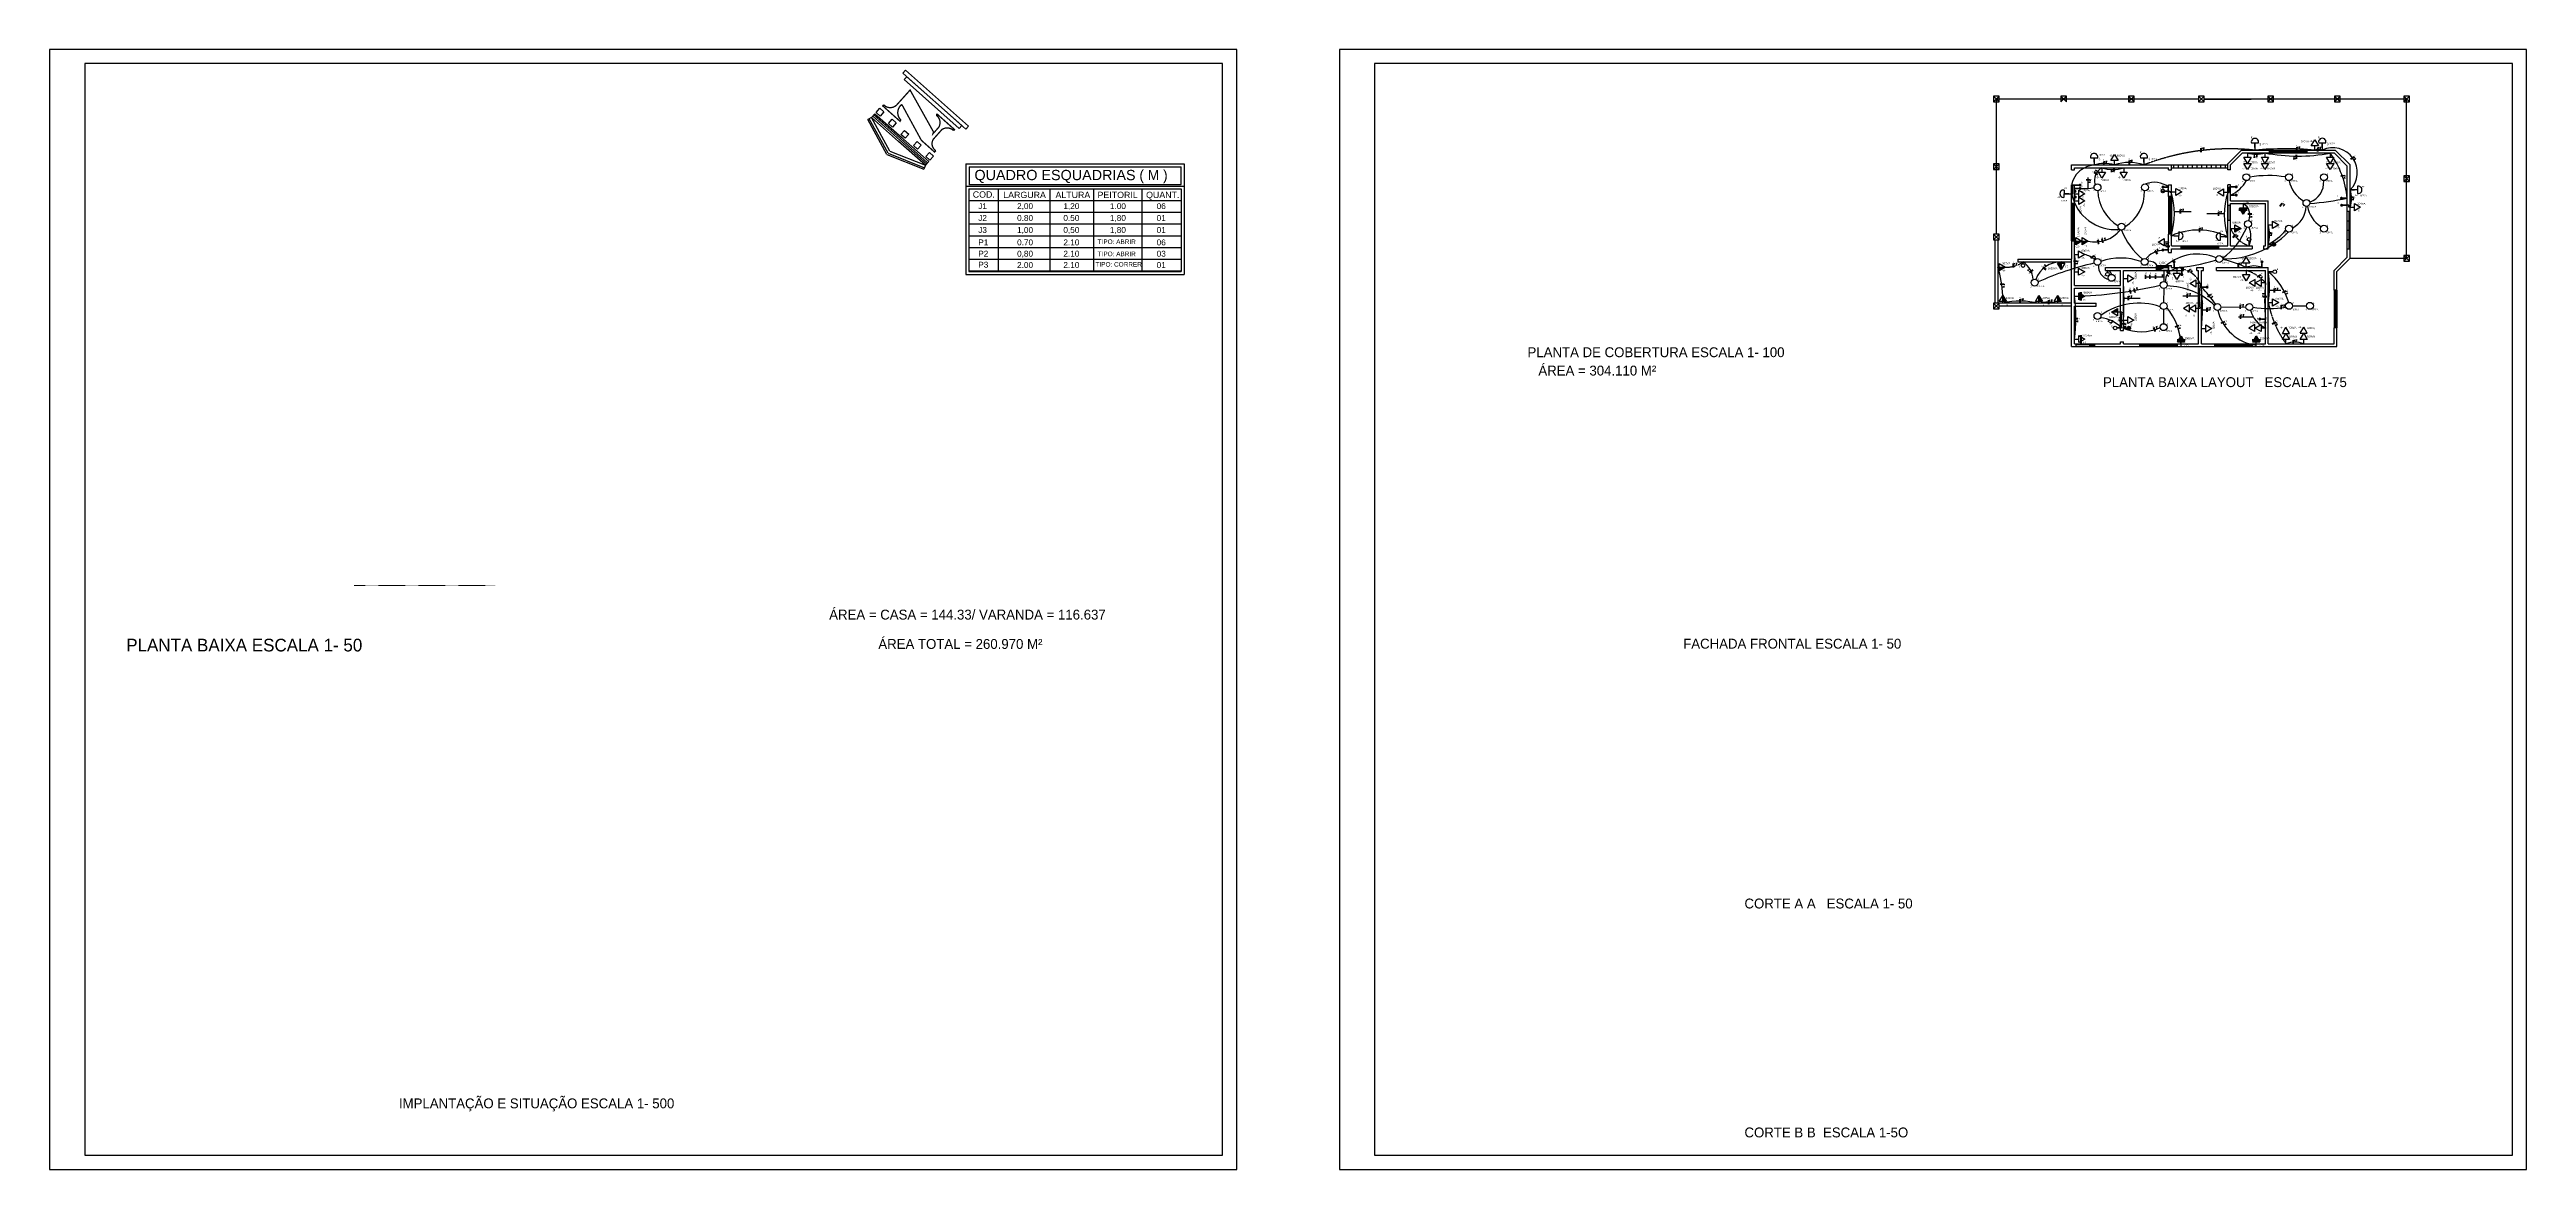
# Paper-space layout 'Layout1' of a CAD drawing. Extents: x -1140 to 614, y 632 to 1425.
# The model-space entities are those that its viewports show. They can reach past a viewport. Long polylines and large blocks are cut down to what shows.
import ezdxf

# ---------------------------------------------------------------- set-up
doc = ezdxf.new("R2010")
doc.units = 0
doc.header["$MEASUREMENT"] = 0
for name, pattern in [('DASHED2', [9.525, 6.35, -3.175]), ('HIDDEN', [0.375, 0.25, -0.125]), ('HIDDEN2', [4.7625, 3.175, -1.5875])]:
    doc.linetypes.add(name, pattern=pattern)
doc.layers.get('0').update_dxf_attribs({"linetype": 'CONTINUOUS'})
for name, color, linetype in [('CARIMBO', 3, 'CONTINUOUS'), ('CP-CAR', 7, 'CONTINUOUS'), ('ESQUADRIA', 2, 'CONTINUOUS'), ('FIACAO', 1, 'CONTINUOUS'), ('INTERRUPTOR', 10, 'CONTINUOUS'), ('JANELA', 3, 'CONTINUOUS'), ('margem externa', 18, 'CONTINUOUS'), ('MOB', 1, 'CONTINUOUS'), ('MVIEW', 6, 'CONTINUOUS'), ('PAREDE', 6, 'CONTINUOUS'), ('PILAR', 5, 'CONTINUOUS'), ('PONTO_DE_LUZ', 1, 'CONTINUOUS'), ('PORTA', 3, 'CONTINUOUS'), ('PROJCASA', 3, 'HIDDEN'), ('quadro-esqua', 3, 'CONTINUOUS'), ('TOMADAS', 1, 'CONTINUOUS'), ('VARANDA', 1, 'CONTINUOUS')]:
    doc.layers.add(name, color=color, linetype=linetype)
doc.layers.add('Interruptores', color=7, linetype='CONTINUOUS', lineweight=50)
doc.layers.add('QDC', color=1, linetype='CONTINUOUS', lineweight=50)
doc.layers.get('MVIEW').off()
doc.styles.add('AVANT', font='')
doc.styles.add('COMIC SANS MS', font='comic.ttf')
doc.styles.get('AVANT').set_extended_font_data('AvantGarde Bk BT')

# ---------------------------------------------------------------- blocks, each defined once
blk = doc.blocks.new('norte11')
for p, q in [((0, 7.01), (-8.85, 3.84)), ((0, 6.64), (-8.73, 3.51)), ((0, 5.95), (-8.51, 2.9)), ((0, 7.01), (8.85, 3.84)), ((0, 6.64), (8.73, 3.51)), ((0, 5.95), (8.51, 2.9)), ((-8.51, 2.9), (-8.85, 3.84)), ((-8.51, 2.9), (0, 2.9)), ((-8.51, 2.9), (-8.51, 1.72)), ((-8.51, 2.48), (0, 2.48)), ((-8.51, 2.13), (0, 2.13)), ((-8.51, 1.72), (8.51, 1.72)), ((-5.2, 2.48), (-5.2, 2.48)), ((8.51, 2.9), (0, 2.9)), ((8.51, 2.48), (0, 2.48)), ((8.51, 2.13), (0, 2.13)), ((8.51, 1.72), (0, 1.72)), ((5.2, 2.48), (5.2, 2.48)), ((8.51, 2.9), (8.85, 3.84)), ((8.51, 2.9), (8.51, 1.72))]:
    blk.add_line(p, q)
for points in [[(-8.51, 1.3), (-7.21, 1.3), (-7.21, 0), (-8.51, 0)], [(-4.58, 1.3), (-3.28, 1.3), (-3.28, 0), (-4.58, 0)], [(-0.65, 1.3), (0.65, 1.3), (0.65, 0), (-0.65, 0)], [(3.28, 1.3), (4.58, 1.3), (4.58, 0), (3.28, 0)], [(7.21, 1.3), (8.51, 1.3), (8.51, 0), (7.21, 0)], [(-9.99, -9.82), (9.99, -9.82), (9.99, -10.76), (-9.99, -10.76)], [(-8.69, -8.89), (8.69, -8.89), (8.69, -9.82), (-8.69, -9.82)]]:
    blk.add_lwpolyline(points, close=True)
blk.add_lwpolyline([(-8.03, -7.97, 0.312, 0.312, 0), (-8.03, -7.64, 0.312, 0.312, 0.359517), (-5.8, -6.01, 0.312, 0.312, 0), (-5.8, -2.98, 0.312, 0.312, 0.41745), (-8.03, -1.31, 0.312, 0.312, 0), (-8.03, -0.87, 0.312, 0.312, 0), (-3.86, -0.87, 0.312, 0.312, 0), (5.22, -4.13, 0.312, 0.312, 0), (5.22, -4.13, 0.312, 0.312, 0.462654), (2.88, -1.23, 0.312, 0.312, 0), (2.88, -0.88, 0.312, 0.312, 0), (8.36, -0.88, 0.312, 0.312, 0), (8.36, -1.22, 0.312, 0.312, 0.430408), (6.04, -3.29, 0.312, 0.312, 0), (6.02, -7.97, 0.312, 0.312, 0), (-4.67, -4.26, 0.312, 0.312, 0), (-4.88, -3.86, 0.312, 0.312, 0), (-4.88, -5.89, 0.312, 0.312, 0.390193), (-2.52, -7.64, 0.312, 0.312, 0), (-2.52, -7.97, 0.312, 0.312, 0)], format="xyseb", close=True)
blk = doc.blocks.new('QDC')
for p, q in [((0.2, 0.15), (-0.2, 0.15)), ((-0.2, 0), (0.2, 0.15)), ((-0.2, 0.15), (-0.2, 0)), ((-0.2, 0), (0.2, 0)), ((0.2, 0), (0.2, 0.15))]:
    blk.add_line(p, q)
blk.add_solid([(-0.2, 0), (0.2, 0), (0.2, 0.15)])
blk = doc.blocks.new('TB-30')
for p, q in [((0, 0), (0.143, 0)), ((0.143, 0.12), (0.347, 0)), ((0.143, -0.12), (0.143, 0.12)), ((0.347, 0), (0.143, -0.12))]:
    blk.add_line(p, q)
blk = doc.blocks.new('TB-230')
blk.add_hatch(color=256).paths.add_polyline_path([(0.143, 0.12), (0.143, -0.12), (0.347, 0)])
for p, q in [((0, 0), (0.143, 0)), ((0.143, -0.12), (0.143, 0.12)), ((0.143, 0.12), (0.347, 0)), ((0.347, 0), (0.143, -0.12))]:
    blk.add_line(p, q)

msp = doc.modelspace()

# ---------------------------------------------------------------- hatches: boundary and pattern name
at = {"layer": 'FIACAO'}
h = msp.add_hatch(color=256, dxfattribs=at)
h.dxf.hatch_style = 1
h.paths.add_polyline_path([(37.689, 6.118, 1), (37.856, 6.118, 1)])
h = msp.add_hatch(color=256, dxfattribs=at)
h.dxf.hatch_style = 1
h.paths.add_polyline_path([(37.689, 5.942, 1), (37.856, 5.942, 1)])
h = msp.add_hatch(color=256, dxfattribs=at)
h.dxf.hatch_style = 1
h.paths.add_polyline_path([(42.089, 5.804), (42.256, 5.804, -1)])
h = msp.add_hatch(color=256, dxfattribs=at)
h.dxf.hatch_style = 1
h.paths.add_polyline_path([(42.263, 6.019, -1), (42.096, 6.019, -1)])
h = msp.add_hatch(color=256, dxfattribs=at)
h.dxf.hatch_style = 1
h.paths.add_polyline_path([(45.986, 5.592, 1), (46.153, 5.592, 1)])
h = msp.add_hatch(color=256, dxfattribs=at)
h.dxf.hatch_style = 1
h.paths.add_polyline_path([(45.989, 6.024, 1), (46.156, 6.024, 1)])
h = msp.add_hatch(color=256, dxfattribs=at)
h.dxf.hatch_style = 1
h.paths.add_polyline_path([(51.749, 5.426, -1), (51.582, 5.426, -1)])
h = msp.add_hatch(color=256, dxfattribs=at)
h.dxf.hatch_style = 1
h.paths.add_polyline_path([(51.756, 5.05, -1), (51.589, 5.05, -1)])
h = msp.add_hatch(color=256, dxfattribs=at)
h.dxf.hatch_style = 1
h.paths.add_polyline_path([(42.258, 2.673, -1), (42.091, 2.673, -1)])
h = msp.add_hatch(color=256, dxfattribs=at)
h.dxf.hatch_style = 1
h.paths.add_polyline_path([(48.155, 2.97), (47.988, 2.97, 1)])
h = msp.add_hatch(color=256, dxfattribs=at)
h.dxf.hatch_style = 1
h.paths.add_polyline_path([(42.766, 1.961, 1), (42.766, 2.128, 1)])
h = msp.add_hatch(color=256, dxfattribs=at)
h.dxf.hatch_style = 1
h.paths.add_polyline_path([(47.437, 1.959, 1), (47.437, 2.126, 1)])
h = msp.add_hatch(color=256, dxfattribs=at)
h.dxf.hatch_style = 1
h.paths.add_polyline_path([(43.183, 1.45, 1), (43.183, 1.282, 1)])
h = msp.add_hatch(color=256, dxfattribs=at)
h.dxf.hatch_style = 1
h.paths.add_polyline_path([(44.436, 0.699, 1), (44.603, 0.699, 1)])
h = msp.add_hatch(color=256, dxfattribs=at)
h.dxf.hatch_style = 1
h.paths.add_polyline_path([(40.287, -1.477, 1), (40.454, -1.477, 1)])
h = msp.add_hatch(color=256, dxfattribs=at)
h.dxf.hatch_style = 1
h.paths.add_polyline_path([(47.406, -0.997, 1), (47.239, -0.997, 1)])
at = {"layer": 'PORTA'}
h = msp.add_hatch(dxfattribs=at)
h.set_pattern_fill('_USER,_O', color=1, scale=0.25, angle=90, pattern_type=0)
h.set_pattern_definition([(90, (0, 0), (-0.25, 2e-17), [])])
h.paths.add_polyline_path([(45.623, 7.192), (42.623, 7.192), (42.623, 7.042), (45.623, 7.042)])
h = msp.add_hatch(color=1, dxfattribs=at)
h.dxf.hatch_style = 1
h.paths.add_polyline_path([(52.123, 4.711), (52.063, 4.711), (52.063, 4.211), (52.123, 4.211)])
h.paths.add_polyline_path([(52.123, 3.211), (52.063, 3.211), (52.063, 2.711), (52.123, 2.711)])
h.paths.add_polyline_path([(52.063, 3.711), (51.973, 3.711), (51.973, 3.211), (52.063, 3.211)])
h.paths.add_polyline_path([(52.063, 4.211), (51.973, 4.211), (51.973, 3.711), (52.063, 3.711)])
at = {"layer": 'TOMADAS'}
for points in [[(46, 3.817), (46, 3.625), (46.326, 3.817)], [(37.546, 3.143), (37.546, 2.951), (37.871, 3.143)], [(37.876, 3.142), (37.876, 2.95), (38.202, 3.142)], [(33.477, 1.766), (33.477, 1.574), (33.802, 1.766)], [(36.771, 1.969), (36.579, 1.969), (36.771, 1.643)], [(33.665, -0.068), (33.857, -0.068), (33.665, 0.258)], [(35.59, -0.068), (35.782, -0.068), (35.59, 0.258)], [(36.583, -0.068), (36.775, -0.068), (36.583, 0.258)], [(39.763, -0.628), (39.763, -0.436), (39.437, -0.628)]]:
    msp.add_hatch(color=256, dxfattribs=at).paths.add_polyline_path(points)

# ---------------------------------------------------------------- linework, layer by layer
at = {"color": 7}
for p, q in [((44.192, 7.868), (44.192, 8.079)), ((44.223, 7.868), (44.223, 8.079)), ((44.223, 8.079), (44.276, 8.079)), ((44.378, 8.081), (44.304, 8.081)), ((44.341, 7.975), (44.341, 8.081)), ((49.281, 7.93), (49.282, 8.142)), ((49.312, 7.93), (49.312, 8.142)), ((49.312, 8.142), (49.365, 8.142)), ((49.467, 8.144), (49.393, 8.144)), ((49.43, 8.038), (49.43, 8.144)), ((50.396, 7.906), (50.397, 8.117)), ((50.427, 7.906), (50.427, 8.117)), ((50.427, 8.117), (50.48, 8.117)), ((50.582, 8.119), (50.508, 8.119)), ((50.545, 8.013), (50.545, 8.119)), ((39.029, 7.171), (39.029, 7.382)), ((39.059, 7.171), (39.059, 7.382)), ((39.059, 7.382), (39.112, 7.382)), ((39.215, 7.384), (39.141, 7.384)), ((39.177, 7.278), (39.178, 7.384)), ((39.548, 7.058), (39.554, 6.846)), ((39.579, 7.059), (39.585, 6.847)), ((40.38, 7.219), (40.38, 7.431)), ((40.41, 7.219), (40.41, 7.431)), ((40.41, 7.431), (40.463, 7.431)), ((40.566, 7.433), (40.491, 7.433)), ((40.528, 7.327), (40.528, 7.433)), ((46.988, 7.607), (47.062, 7.609)), ((47.023, 7.714), (47.025, 7.608)), ((47.143, 7.613), (47.09, 7.612)), ((47.139, 7.824), (47.143, 7.613)), ((47.169, 7.825), (47.173, 7.613)), ((49.089, 7.515), (49.163, 7.516)), ((49.124, 7.621), (49.126, 7.515)), ((49.244, 7.52), (49.192, 7.519)), ((49.24, 7.731), (49.244, 7.52)), ((49.27, 7.732), (49.275, 7.52)), ((52.14, 7.516), (52.311, 7.641)), ((52.158, 7.492), (52.329, 7.617)), ((52.315, 7.46), (52.4, 7.522)), ((52.329, 7.617), (52.36, 7.574)), ((52.422, 7.492), (52.379, 7.552)), ((38.092, 6.427), (38.304, 6.427)), ((38.092, 6.397), (38.304, 6.397)), ((38.2, 6.279), (38.306, 6.279)), ((38.304, 6.397), (38.304, 6.344)), ((38.306, 6.242), (38.306, 6.316)), ((38.697, 6.654), (38.522, 6.773)), ((38.539, 6.798), (38.569, 6.842)), ((38.714, 6.679), (38.539, 6.798)), ((38.625, 6.927), (38.583, 6.866)), ((38.692, 6.837), (38.604, 6.897)), ((39.399, 6.84), (39.473, 6.842)), ((39.433, 6.947), (39.436, 6.841)), ((39.554, 6.846), (39.501, 6.845)), ((51.621, 6.625), (51.831, 6.654)), ((51.625, 6.595), (51.835, 6.624)), ((51.748, 6.493), (51.853, 6.507)), ((51.835, 6.624), (51.842, 6.572)), ((51.858, 6.47), (51.848, 6.544)), ((37.449, 5.834), (37.555, 5.834)), ((37.449, 5.819), (37.555, 5.819)), ((37.45, 5.541), (37.556, 5.54)), ((37.45, 5.525), (37.556, 5.525)), ((37.503, 5.76), (37.556, 5.759)), ((37.504, 5.466), (37.557, 5.466)), ((37.555, 5.819), (37.555, 5.792)), ((37.556, 5.741), (37.556, 5.778)), ((37.556, 5.525), (37.556, 5.499)), ((37.557, 5.448), (37.557, 5.485)), ((52.081, 5.496), (52.293, 5.498)), ((52.081, 5.466), (52.293, 5.468)), ((52.19, 5.349), (52.296, 5.349)), ((52.293, 5.468), (52.293, 5.415)), ((52.296, 5.312), (52.296, 5.386)), ((43.097, 4.613), (43.097, 4.825)), ((43.127, 4.613), (43.127, 4.825)), ((43.127, 4.825), (43.18, 4.825)), ((43.282, 4.827), (43.208, 4.827)), ((43.245, 4.721), (43.245, 4.827)), ((45.12, 4.489), (45.12, 4.701)), ((45.151, 4.489), (45.151, 4.701)), ((45.151, 4.701), (45.204, 4.701)), ((45.306, 4.702), (45.232, 4.702)), ((45.269, 4.597), (45.269, 4.702)), ((46.692, 4.607), (46.903, 4.607)), ((46.692, 4.577), (46.903, 4.577)), ((46.797, 4.438), (46.903, 4.438)), ((46.903, 4.401), (46.903, 4.475)), ((48.381, 4.999), (48.508, 5.168)), ((48.405, 4.98), (48.532, 5.149)), ((48.532, 5.149), (48.575, 5.118)), ((48.564, 4.995), (48.628, 5.08)), ((48.658, 5.057), (48.598, 5.102)), ((44.112, 3.62), (44.113, 3.832)), ((44.143, 3.62), (44.143, 3.832)), ((44.143, 3.832), (44.196, 3.832)), ((44.298, 3.833), (44.224, 3.834)), ((44.261, 3.728), (44.261, 3.833)), ((47.734, 3.604), (47.945, 3.604)), ((47.734, 3.574), (47.945, 3.574)), ((47.945, 3.574), (47.945, 3.521)), ((38.759, 2.99), (38.704, 3.194)), ((38.733, 3.202), (38.784, 3.217)), ((38.788, 2.998), (38.733, 3.202)), ((38.98, 3.05), (38.925, 3.254)), ((38.954, 3.262), (39.005, 3.277)), ((39.009, 3.058), (38.954, 3.262)), ((39.124, 3.308), (39.052, 3.289)), ((39.116, 3.196), (39.088, 3.299)), ((41.777, 2.64), (41.821, 2.669)), ((41.896, 2.464), (41.777, 2.64)), ((41.905, 2.728), (41.843, 2.687)), ((41.933, 2.62), (41.874, 2.708)), ((42.327, 3.029), (42.327, 2.955)), ((42.433, 2.992), (42.327, 2.992)), ((42.329, 2.874), (42.329, 2.927)), ((42.541, 2.874), (42.329, 2.874)), ((42.541, 2.844), (42.329, 2.844)), ((45.892, 3.338), (46.02, 3.507)), ((45.917, 3.32), (46.044, 3.489)), ((46.044, 3.489), (46.086, 3.457)), ((46.076, 3.334), (46.14, 3.419)), ((46.169, 3.397), (46.11, 3.441)), ((47.842, 3.456), (47.947, 3.456)), ((47.947, 3.419), (47.947, 3.493)), ((34.222, 1.748), (34.222, 1.96)), ((34.253, 1.748), (34.253, 1.96)), ((34.253, 1.96), (34.305, 1.96)), ((34.429, 1.96), (34.355, 1.96)), ((34.392, 1.854), (34.392, 1.96)), ((35.909, 1.897), (35.866, 1.837)), ((35.974, 1.805), (35.888, 1.867)), ((37.418, 2.103), (37.63, 2.102)), ((37.418, 2.073), (37.63, 2.072)), ((37.525, 1.954), (37.631, 1.954)), ((37.63, 2.072), (37.629, 2.019)), ((37.631, 1.917), (37.631, 1.991)), ((38.331, 2.266), (38.507, 2.383)), ((38.348, 2.241), (38.524, 2.357)), ((38.503, 2.201), (38.591, 2.26)), ((38.524, 2.357), (38.553, 2.313)), ((38.612, 2.229), (38.571, 2.291)), ((41.87, 2.447), (41.752, 2.623)), ((46.18, 1.758), (46.179, 1.97)), ((46.21, 1.758), (46.209, 1.97)), ((46.209, 1.97), (46.262, 1.97)), ((46.364, 1.973), (46.29, 1.972)), ((46.328, 1.867), (46.327, 1.973)), ((33.525, 0.871), (33.736, 0.881)), ((34.986, 1.619), (35.035, 1.563)), ((35.09, 1.661), (35.011, 1.591)), ((35.103, 1.487), (35.068, 1.526)), ((35.261, 1.627), (35.103, 1.487)), ((35.281, 1.604), (35.123, 1.464)), ((35.96, 1.606), (35.789, 1.729)), ((35.978, 1.63), (35.806, 1.754)), ((41.242, 1.146), (41.242, 1.358)), ((41.244, 1.252), (41.64, 1.252)), ((41.272, 1.146), (41.272, 1.358)), ((41.471, 1.146), (41.471, 1.358)), ((41.501, 1.146), (41.501, 1.358)), ((41.776, 1.14), (41.776, 1.352)), ((41.806, 1.14), (41.806, 1.352)), ((42.198, 1.335), (42.124, 1.335)), ((42.161, 1.252), (42.161, 1.335)), ((42.367, 1.525), (42.546, 1.411)), ((42.382, 1.351), (42.472, 1.294)), ((42.384, 1.55), (42.562, 1.437)), ((42.452, 1.263), (42.492, 1.325)), ((42.546, 1.411), (42.518, 1.367)), ((43.474, 1.496), (43.614, 1.655)), ((43.497, 1.476), (43.637, 1.635)), ((43.637, 1.635), (43.676, 1.6)), ((43.657, 1.479), (43.727, 1.558)), ((43.755, 1.534), (43.699, 1.583)), ((47.178, 1.26), (47.354, 1.378)), ((47.195, 1.235), (47.371, 1.353)), ((47.361, 1.179), (47.448, 1.238)), ((47.371, 1.353), (47.4, 1.309)), ((47.469, 1.207), (47.428, 1.268)), ((33.526, 0.841), (33.738, 0.851)), ((33.639, 0.707), (33.744, 0.712)), ((33.738, 0.851), (33.74, 0.798)), ((33.746, 0.675), (33.743, 0.749)), ((34.571, -0.15), (34.571, 0.062)), ((34.601, -0.15), (34.601, 0.062)), ((34.601, 0.062), (34.654, 0.062)), ((34.777, 0.062), (34.703, 0.062)), ((34.74, -0.044), (34.74, 0.062)), ((36.104, -0.21), (36.104, 0.002)), ((36.134, -0.21), (36.134, 0.002)), ((36.134, 0.002), (36.187, 0.002)), ((36.31, 0.002), (36.236, 0.002)), ((36.273, -0.104), (36.273, 0.002)), ((40.108, 0.113), (40.505, 0.113)), ((40.336, 0.007), (40.336, 0.219)), ((40.366, 0.007), (40.366, 0.219)), ((40.366, 0.219), (40.419, 0.219)), ((40.462, 0.347), (40.406, 0.552)), ((40.491, 0.355), (40.435, 0.559)), ((40.542, 0.219), (40.468, 0.219)), ((40.505, 0.113), (40.505, 0.219)), ((40.683, 0.407), (40.627, 0.612)), ((40.712, 0.415), (40.656, 0.62)), ((40.826, 0.666), (40.755, 0.646)), ((40.818, 0.554), (40.79, 0.656)), ((43.228, 0.229), (43.625, 0.229)), ((43.455, 0.123), (43.455, 0.335)), ((43.486, 0.123), (43.486, 0.335)), ((43.486, 0.335), (43.539, 0.335)), ((43.662, 0.335), (43.588, 0.335)), ((43.625, 0.229), (43.625, 0.335)), ((44.536, 0.203), (44.705, 0.331)), ((44.555, 0.179), (44.723, 0.307)), ((44.723, 0.307), (44.755, 0.265)), ((44.723, 0.132), (44.807, 0.196)), ((44.83, 0.167), (44.785, 0.226)), ((47.474, 0.375), (47.475, 0.301)), ((47.58, 0.339), (47.475, 0.338)), ((47.476, 0.199), (47.476, 0.251)), ((47.688, 0.201), (47.476, 0.199)), ((47.688, 0.171), (47.477, 0.168)), ((48.085, 0.422), (48.087, 0.633)), ((48.116, 0.421), (48.118, 0.633)), ((48.118, 0.633), (48.171, 0.632)), ((48.294, 0.631), (48.22, 0.632)), ((48.256, 0.534), (48.257, 0.632)), ((48.529, 0.436), (48.721, 0.525)), ((48.542, 0.409), (48.734, 0.498)), ((48.696, 0.327), (48.792, 0.372)), ((48.734, 0.498), (48.756, 0.45)), ((48.808, 0.338), (48.777, 0.405)), ((44.282, -0.515), (44.679, -0.515)), ((44.51, -0.621), (44.51, -0.409)), ((44.54, -0.621), (44.54, -0.409)), ((44.54, -0.409), (44.593, -0.409)), ((44.716, -0.409), (44.642, -0.409)), ((44.679, -0.515), (44.679, -0.409)), ((46.273, -0.459), (46.275, -0.247)), ((46.289, -0.982), (46.291, -0.77)), ((46.303, -0.459), (46.305, -0.248)), ((46.305, -0.248), (46.358, -0.248)), ((46.319, -0.982), (46.321, -0.771)), ((46.321, -0.771), (46.374, -0.771)), ((46.481, -0.249), (46.407, -0.249)), ((46.497, -0.772), (46.423, -0.772)), ((46.443, -0.355), (46.444, -0.249)), ((46.459, -0.878), (46.46, -0.772)), ((48.454, -0.473), (48.456, -0.261)), ((48.484, -0.473), (48.486, -0.262)), ((48.486, -0.262), (48.539, -0.262)), ((48.662, -0.263), (48.588, -0.263)), ((48.624, -0.369), (48.625, -0.263)), ((37.445, -0.948), (37.657, -0.949)), ((37.445, -0.978), (37.657, -0.979)), ((37.551, -1.118), (37.656, -1.118)), ((37.656, -1.155), (37.657, -1.081)), ((39.256, -1.091), (39.308, -1.143)), ((39.357, -1.042), (39.282, -1.117)), ((39.381, -1.215), (39.343, -1.178)), ((39.53, -1.065), (39.381, -1.215)), ((39.551, -1.086), (39.402, -1.236)), ((39.843, -0.896), (39.844, -0.97)), ((39.949, -0.931), (39.843, -0.933)), ((39.846, -1.072), (39.845, -1.019)), ((40.057, -1.068), (39.846, -1.072)), ((40.058, -1.099), (39.846, -1.102)), ((39.977, -1.238), (40.187, -1.22)), ((39.979, -1.269), (40.19, -1.25)), ((40.097, -1.398), (40.202, -1.388)), ((40.19, -1.25), (40.195, -1.302)), ((40.206, -1.425), (40.199, -1.351)), ((41.755, -1.669), (41.681, -1.47)), ((41.709, -1.46), (41.759, -1.441)), ((41.783, -1.658), (41.709, -1.46)), ((41.874, -1.398), (41.804, -1.424)), ((41.876, -1.51), (41.839, -1.411)), ((42.831, -1.396), (43.029, -1.319)), ((42.842, -1.424), (43.04, -1.347)), ((42.991, -1.515), (43.09, -1.477)), ((43.103, -1.511), (43.077, -1.442)), ((45.266, -1.195), (45.463, -1.118)), ((45.277, -1.223), (45.474, -1.146)), ((45.426, -1.314), (45.525, -1.276)), ((45.538, -1.31), (45.511, -1.241)), ((47.984, -1.235), (48.17, -1.135)), ((47.998, -1.262), (48.184, -1.161)), ((48.157, -1.334), (48.25, -1.284)), ((48.184, -1.161), (48.209, -1.208)), ((48.268, -1.316), (48.233, -1.251)), ((49.091, -2.33), (49.093, -2.119)), ((49.121, -2.33), (49.123, -2.119)), ((49.123, -2.119), (49.176, -2.119)), ((49.299, -2.121), (49.225, -2.12)), ((49.261, -2.226), (49.262, -2.12))]:
    msp.add_line(p, q, dxfattribs=at)
at = {"color": 7, "linetype": 'DASHED2', "lineweight": 20, "ltscale": 0.5}
for p, q in [((47.064, 8.127), (47.064, 8.226)), ((50.641, 8.134), (50.641, 8.233)), ((38.517, 7.336), (38.517, 7.435)), ((41.165, 7.336), (41.165, 7.435)), ((37.173, 5.658), (37.074, 5.66)), ((52.277, 5.869), (52.376, 5.868)), ((94.615, -3.836), (89.615, -3.836))]:
    msp.add_line(p, q, dxfattribs=at)
at = {"color": 7, "linetype": 'Continuous'}
for p, q in [((38.2, 5.952), (38.2, 6.533)), ((42.784, 4.72), (43.674, 4.72)), ((45.423, 4.596), (44.515, 4.596)), ((41.64, 1.252), (42.216, 1.252)), ((40.505, 0.113), (40.974, 0.113)), ((43.625, 0.229), (44.093, 0.229)), ((47.839, 0.534), (48.435, 0.534)), ((46.187, -0.877), (46.971, -0.877))]:
    msp.add_line(p, q, dxfattribs=at)
at = {"color": 240, "linetype": 'Continuous', "lineweight": 30, "true_color": 0xed1f24}
for p, q in [((37.321, 5.653), (37.394, 5.653)), ((37.394, 5.653), (37.394, 6.117)), ((37.394, 6.117), (37.472, 6.116)), ((42.471, 5.803), (42.547, 5.799)), ((42.547, 5.799), (42.547, 5.799)), ((42.547, 5.799), (42.548, 5.754)), ((42.548, 5.754), (42.624, 5.753)), ((45.62, 5.724), (45.701, 5.724)), ((45.701, 6.023), (45.772, 6.025)), ((45.701, 5.724), (45.701, 6.023)), ((52.047, 5.048), (51.976, 5.049)), ((52.049, 4.944), (52.047, 5.048)), ((52.123, 4.944), (52.049, 4.944))]:
    msp.add_line(p, q, dxfattribs=at)
at = {"color": 240, "lineweight": 30, "true_color": 0xed1f24}
for p, q in [((42.218, 1.592), (42.218, 0.998)), ((42.216, 0.63), (42.213, -0.124)), ((42.209, -0.497), (42.209, -1.251))]:
    msp.add_line(p, q, dxfattribs=at)
at = {"color": 240, "linetype": 'ByBlock', "lineweight": 30, "true_color": 0xed1f24}
for p, q in [((45.257, -0.356), (46.585, -0.359)), ((49.062, -0.294), (49.802, -0.293))]:
    msp.add_line(p, q, dxfattribs=at)
at = {"color": 240, "linetype": 'HIDDEN', "lineweight": 30, "true_color": 0xed1f24}
for centre, radius, start, end in [((45.723, -4.526), 12.573, 83.92366, 111.24067), ((47.263, 4.416), 1.607, 201.8584, 251.43273), ((33.878, 3.248), 1.487, 266.93143, 305.43356), ((42.956, 0.38), 1.302, 23.41037, 79.99494), ((45.949, -0.533), 2.219, 41.03464, 73.20201), ((53.047, 0.851), 5.36, 190.39219, 216.12616)]:
    msp.add_arc(centre, radius, start, end, dxfattribs=at)
at = {"color": 240, "linetype": 'Continuous', "lineweight": 30, "true_color": 0xed1f24}
for centre, radius, start, end in [((48.662, -10.511), 18.56, 85.10468, 94.93808), ((50.443, 7.404), 0.609, 71.02379, 108.97621), ((51.197, 6.792), 1.311, 315.23373, 115.05945), ((38.598, 5.882), 1.301, 94.03223, 190.6267), ((39.085, 5.541), 1.732, 72.98619, 109.44979), ((39.292, 6.373), 0.757, 118.05917, 197.60384), ((39.511, 9.027), 2.074, 253.75032, 286.24968), ((40.38, 5.019), 2.31, 70.23161, 109.76839), ((47.128, 9.265), 1.508, 252.24621, 287.75379), ((49.353, 17.133), 9.471, 259.2609, 280.39035), ((47.151, 4.974), 4.838, 5.29897, 36.01574), ((41.727, 5.043), 1.229, 52.59542, 112.26587), ((45.091, 7.176), 1.723, 293.30302, 331.61439), ((39.659, 6.144), 2.387, 191.9377, 274.95555), ((37.157, 5.8), 0.348, 335.28636, 24.38611), ((36.922, 5.472), 0.58, 341.82967, 18.17033), ((37.974, 8.263), 2.327, 267.10044, 283.44034), ((42.64, 5.911), 0.201, 146.89902, 212.44425), ((38.509, 4.591), 4.273, 344.25965, 15.89486), ((49.257, 4.539), 3.827, 162.00057, 197.74768), ((49.125, 18.5), 13.377, 273.63857, 282.27051), ((50.626, 5.417), 1.569, 342.49202, 16.75671), ((38.548, 4.884), 1.781, 258.33006, 319.74414), ((44.049, 0.176), 3.555, 64.01184, 113.607), ((46.412, 5.627), 2.978, 296.9489, 320.1751), ((45.915, 3.483), 1.925, 344.13377, 15.86623), ((42.894, 2.881), 0.474, 154.01977, 205.06369), ((28.66, 0.153), 5.004, 1.20684, 18.76397), ((34.112, 1.05), 1.168, 2.74078, 57.48189), ((36.749, 0.616), 1.42, 89.08685, 159.48692), ((41.965, -13.253), 15.609, 102.75705, 114.29306), ((35.348, 1.98), 2.173, 347.83108, 12.16892), ((37.601, 0.972), 1.523, 51.37891, 73.94123), ((39.933, -1.001), 3.245, 70.62779, 108.89705), ((39.169, 1.281), 0.308, 17.91713, 79.05943), ((34.618, -4.176), 4.131, 76.40742, 103.32733), ((36.091, -2.222), 2.124, 76.65666, 103.60112)]:
    msp.add_arc(centre, radius, start, end, dxfattribs=at)
at = {"color": 240, "linetype": 'ByBlock', "lineweight": 30, "true_color": 0xed1f24}
for centre, radius, start, end in [((47.767, 0.847), 5.781, 80.75425, 99.69126), ((50.384, 6.631), 1.53, 190.73958, 241.35254), ((49.605, 6.27), 1.115, 289.8914, 3.91901), ((40.99, 5.89), 2.279, 181.93542, 238.22442), ((39.036, 5.755), 2.159, 301.29727, 1.7575), ((46.095, 4.524), 0.706, 335.36075, 60.85929), ((48.372, 5.072), 1.414, 299.03746, 356.65247), ((51.375, 5.222), 1.528, 188.7517, 238.11168), ((43.598, 5.158), 3.895, 201.56866, 229.79876), ((43.169, 5.272), 3.728, 305.64382, 337.98954), ((45.458, 6.912), 4.71, 268.664, 315.68662), ((45.445, 3.394), 1.398, 339.19932, 20.25128), ((42.185, 1.458), 1.186, 94.26791, 140.59017), ((39.484, 1.813), 0.737, 176.16526, 253.76376), ((41.419, 1.499), 0.579, 35.55677, 93.60995), ((44.006, -0.059), 2.517, 66.82073, 130.98949), ((42.249, 10.869), 9.149, 273.22622, 287.41146), ((44.435, -2.546), 4.801, 63.3386, 79.05335), ((47.014, 0.713), 1.111, 67.46296, 112.53704), ((43.056, 0.677), 4.785, 350.38481, 10.00119), ((45.742, -1.014), 3.243, 16.02869, 51.27076), ((36.864, 22.855), 22.649, 271.52855, 283.17785), ((29.561, -0.932), 7.993, 351.89645, 8.23788), ((40.895, -3.613), 3.46, 70.83445, 125.68951), ((39.75, -2.513), 3.391, 2.22093, 39.0816), ((47.443, 0.008), 2.412, 193.1372, 262.83214)]:
    msp.add_arc(centre, radius, start, end, dxfattribs=at)
at = {"color": 240, "lineweight": 30, "true_color": 0xed1f24}
for centre, radius, start, end in [((21.834, 0.033), 18.273, 356.61415, 3.5216), ((42.91, 1.058), 0.606, 89.88536, 188.84173), ((43.047, 1.524), 0.195, 45.40456, 134.28051), ((48.341, 0.199), 4.247, 170.52862, 188.61879), ((58.449, -0.048), 10.87, 174.87861, 185.01176), ((42.311, -3.035), 3.8, 46.65586, 88.79562), ((39.443, -4.066), 6.745, 34.9168, 44.90333), ((34.555, -0.403), 9.728, 353.51636, 6.48364), ((42.478, -1.09), 2.53, 169.4751, 188.64903), ((48.214, -0.178), 1.426, 194.40864, 245.43415), ((47.813, 5.175), 5.61, 261.19157, 279.15889), ((38.675, -2.713), 1.799, 43.42777, 84.10522), ((39.536, -1.256), 0.576, 337.69158, 21.10256), ((41.021, 0.757), 2.428, 246.92222, 294.51993), ((48.49, -1.235), 0.901, 164.90142, 195.50157), ((49.182, -3.63), 1.404, 70.37685, 109.49152)]:
    msp.add_arc(centre, radius, start, end, dxfattribs=at)
at = {"layer": 'CP-CAR'}
msp.add_line((42.623, 7.192), (45.623, 7.192), dxfattribs=at)
at = {"layer": 'ESQUADRIA'}
for p, q in [((47.842, 7.98), (49.842, 7.98)), ((47.842, 7.83), (49.842, 7.83)), ((42.473, 5.516), (42.473, 3.516)), ((42.623, 5.516), (42.623, 3.516)), ((37.323, 3.166), (37.323, 5.166)), ((37.473, 3.166), (37.473, 5.166)), ((45.623, 4.263), (45.623, 5.063)), ((45.773, 4.263), (45.773, 5.063)), ((43.123, 2.892), (45.123, 2.892)), ((43.123, 2.742), (45.123, 2.742)), ((51.273, 0.536), (51.273, -1.464)), ((51.423, 0.536), (51.423, -1.464)), ((37.548, -2.308), (38.548, -2.308)), ((37.548, -2.458), (38.548, -2.458)), ((40.923, -2.308), (42.923, -2.308)), ((40.923, -2.458), (42.923, -2.458)), ((44.923, -2.308), (46.923, -2.308)), ((44.923, -2.458), (46.923, -2.458))]:
    msp.add_line(p, q, dxfattribs=at)
at = {"layer": 'FIACAO'}
for p, q in [((46.875, 8.367), (47.257, 8.367)), ((47.064, 8.127), (47.064, 8.357)), ((47.064, 8.357), (47.064, 8.127)), ((47.064, 8.127), (47.064, 7.979)), ((50.452, 8.373), (50.834, 8.373)), ((50.641, 8.134), (50.641, 8.363)), ((50.641, 8.363), (50.641, 8.134)), ((50.641, 8.134), (50.641, 7.985)), ((38.327, 7.575), (38.709, 7.575)), ((38.517, 7.336), (38.517, 7.565)), ((38.517, 7.565), (38.517, 7.336)), ((38.517, 7.336), (38.517, 7.187)), ((40.975, 7.575), (41.357, 7.575)), ((41.165, 7.336), (41.165, 7.565)), ((41.165, 7.565), (41.165, 7.336)), ((41.165, 7.336), (41.165, 7.187)), ((36.932, 5.472), (36.937, 5.854)), ((37.173, 5.658), (36.944, 5.661)), ((36.944, 5.661), (37.173, 5.658)), ((37.173, 5.658), (37.322, 5.656)), ((52.129, 5.874), (52.359, 5.873)), ((52.277, 5.869), (52.129, 5.869)), ((52.507, 5.867), (52.277, 5.869)), ((52.518, 6.057), (52.515, 5.675)), ((43.012, 3.619), (43.009, 3.237)), ((45.232, 3.19), (45.237, 3.573)), ((42.771, 3.431), (42.623, 3.432)), ((42.771, 3.431), (43.001, 3.43)), ((45.474, 3.377), (45.245, 3.38)), ((45.474, 3.377), (45.622, 3.375)), ((47.988, 2.97), (48.155, 2.97))]:
    msp.add_line(p, q, dxfattribs=at)
msp.add_circle((46.773, -0.358), 0.184, dxfattribs=at)
for centre, start, end in [((47.066, 8.406), 348.48315, 191.51685), ((50.643, 8.412), 348.48315, 191.51685), ((38.518, 7.614), 348.48315, 191.51685), ((41.166, 7.614), 348.48315, 191.51685), ((36.895, 5.663), 77.74663, 280.78034), ((52.556, 5.866), 258.155, 101.1887), ((43.049, 3.428), 258.155, 101.1887), ((45.196, 3.382), 77.74663, 280.78034)]:
    msp.add_arc(centre, 0.195, start, end, dxfattribs=at)
at = {"layer": 'INTERRUPTOR', "flags": 128}
for points in [[(46.752, 2.893), (46.752, 3.142)], [(34.741, 2.04), (34.74, 1.943)], [(39.227, 1.59), (39.229, 1.486)], [(47.772, 1.518), (48.02, 1.518)], [(39.978, -1.471), (39.73, -1.471)]]:
    msp.add_lwpolyline(points, close=True, dxfattribs=at)
at = {"layer": 'INTERRUPTOR'}
for centre in [(46.752, 3.239), (34.74, 1.846), (39.229, 1.388), (48.118, 1.518), (39.632, -1.471)]:
    msp.add_circle(centre, 0.0976, dxfattribs=at)
at = {"layer": 'Interruptores', "color": 1, "flags": 128}
for points in [[(37.476, 6.118), (37.689, 6.118)], [(37.476, 5.942), (37.689, 5.942)], [(42.469, 5.804), (42.256, 5.804)], [(42.476, 6.019), (42.263, 6.019)], [(45.773, 5.592), (45.986, 5.592)], [(45.776, 6.024), (45.989, 6.024)], [(51.962, 5.426), (51.749, 5.426)], [(51.969, 5.05), (51.756, 5.05)], [(42.471, 2.673), (42.258, 2.673)], [(47.775, 2.97), (47.988, 2.97)], [(42.766, 1.748), (42.766, 1.961)], [(47.437, 1.746), (47.437, 1.959)], [(43.183, 1.663), (43.183, 1.45)], [(44.223, 0.699), (44.436, 0.699)], [(40.074, -1.477), (40.287, -1.477)], [(47.619, -0.997), (47.406, -0.997)]]:
    msp.add_lwpolyline(points, close=True, dxfattribs=at)
at = {"layer": 'Interruptores', "color": 1}
for centre in [(42.172, 5.804), (48.072, 2.97), (40.37, -1.477)]:
    msp.add_circle(centre, 0.0836, dxfattribs=at)
at = {"layer": 'JANELA', "color": 3}
for p, q in [((47.842, 7.92), (49.842, 7.92)), ((47.842, 7.89), (49.842, 7.89)), ((47.842, 7.89), (49.842, 7.89)), ((42.533, 5.516), (42.533, 3.516)), ((42.563, 5.516), (42.563, 3.516)), ((43.123, 2.832), (45.123, 2.832)), ((43.123, 2.802), (45.123, 2.802)), ((51.333, 0.536), (51.333, -1.464)), ((51.333, 0.536), (51.333, -1.464)), ((51.363, 0.536), (51.363, -1.464)), ((40.923, -2.368), (42.923, -2.368)), ((40.923, -2.398), (42.923, -2.398)), ((40.923, -2.398), (42.923, -2.398)), ((44.923, -2.368), (46.923, -2.368)), ((44.923, -2.398), (46.923, -2.398)), ((44.923, -2.398), (46.923, -2.398))]:
    msp.add_line(p, q, dxfattribs=at)
at = {"layer": 'PAREDE'}
for p, q in [((45.623, 7.254), (46.348, 7.98)), ((46.348, 7.98), (47.841, 7.98)), ((47.842, 7.83), (47.842, 7.98)), ((49.841, 7.98), (51.335, 7.98)), ((49.842, 7.83), (49.842, 7.98)), ((51.335, 7.98), (52.123, 7.192)), ((37.323, 7.192), (42.623, 7.192)), ((37.323, 6.941), (37.323, 7.192)), ((37.473, 7.042), (42.473, 7.042)), ((37.473, 6.941), (37.473, 7.042)), ((37.473, 6.941), (37.473, 7.042)), ((42.473, 6.941), (42.473, 7.042)), ((42.623, 6.941), (42.623, 7.192)), ((45.623, 6.941), (45.623, 7.254)), ((45.773, 7.192), (46.411, 7.83)), ((45.773, 6.941), (45.773, 7.192)), ((46.411, 7.83), (47.842, 7.83)), ((49.842, 7.83), (51.273, 7.83)), ((51.273, 7.83), (51.973, 7.13)), ((51.973, 4.711), (51.973, 7.13)), ((52.123, 4.711), (52.123, 7.192)), ((37.323, 6.941), (37.473, 6.941)), ((42.473, 6.941), (42.623, 6.941)), ((45.771, 6.941), (45.623, 6.941)), ((37.323, 4.442), (37.323, 6.141)), ((37.323, 6.141), (37.473, 6.141)), ((37.323, 5.166), (37.323, 6.141)), ((37.473, 4.442), (37.473, 6.141)), ((37.473, 4.442), (37.473, 6.141)), ((37.473, 5.166), (37.473, 6.141)), ((42.473, 6.141), (42.623, 6.141)), ((42.473, 5.516), (42.473, 6.141)), ((42.623, 5.516), (42.473, 5.516)), ((42.623, 5.516), (42.623, 6.141)), ((45.623, 5.063), (45.623, 6.141)), ((45.771, 6.141), (45.623, 6.141)), ((45.773, 5.292), (45.771, 6.141)), ((45.773, 5.292), (47.773, 5.292)), ((47.773, 2.742), (47.773, 5.292)), ((37.323, 5.166), (37.473, 5.166)), ((45.623, 5.063), (45.773, 5.063)), ((45.773, 5.142), (47.623, 5.142)), ((45.773, 5.063), (45.773, 5.142)), ((47.623, 2.892), (47.623, 5.142)), ((52.123, 4.711), (51.973, 4.711)), ((42.473, 2.542), (42.473, 3.516)), ((42.623, 3.516), (42.473, 3.516)), ((42.623, 2.892), (42.623, 3.516)), ((45.623, 2.892), (45.623, 4.263)), ((45.623, 4.263), (45.773, 4.263)), ((45.773, 2.892), (45.773, 4.263)), ((37.323, 3.166), (37.473, 3.166)), ((37.473, 1.742), (37.473, 3.166)), ((42.623, 2.892), (43.123, 2.892)), ((42.623, 2.742), (43.123, 2.742)), ((42.623, 2.542), (42.623, 2.742)), ((43.123, 2.892), (43.123, 2.742)), ((45.123, 2.892), (45.123, 2.742)), ((45.123, 2.892), (45.623, 2.892)), ((45.123, 2.742), (46.923, 2.742)), ((45.623, 2.892), (45.623, 3.017)), ((45.773, 2.892), (46.923, 2.892)), ((46.923, 2.892), (46.923, 2.742)), ((47.523, 2.892), (47.523, 2.742)), ((47.523, 2.892), (47.623, 2.892)), ((47.523, 2.742), (47.773, 2.742)), ((51.973, 2.292), (51.973, 2.711)), ((52.123, 2.711), (51.973, 2.711)), ((52.123, 2.23), (52.123, 2.711)), ((37.323, -2.458), (37.323, 2.042)), ((37.473, 0.9), (37.473, 2.442)), ((42.473, 2.542), (42.623, 2.542)), ((42.473, 1.742), (42.473, 1.842)), ((42.473, 1.842), (42.623, 1.842)), ((42.623, 1.742), (42.623, 1.842)), ((51.273, 1.592), (51.973, 2.292)), ((51.423, 1.53), (52.123, 2.23)), ((37.473, 0.792), (37.473, 1.592)), ((39.123, 1.742), (42.473, 1.742)), ((39.123, 1.592), (39.123, 1.742)), ((39.123, 1.592), (39.773, 1.592)), ((39.773, 1.592), (39.923, 1.592)), ((39.923, 0.792), (39.923, 1.592)), ((40.073, 1.592), (43.273, 1.592)), ((40.073, -1.608), (40.073, 1.592)), ((40.073, -1.608), (40.073, 1.592)), ((40.073, -1.608), (40.073, 1.592)), ((42.623, 1.742), (43.273, 1.742)), ((43.273, 1.592), (43.273, 1.742)), ((43.973, 1.592), (43.973, 1.742)), ((43.973, 1.742), (44.323, 1.742)), ((43.973, 1.592), (44.073, 1.592)), ((43.973, 1.592), (44.073, 1.592)), ((44.073, -2.308), (44.073, 1.592)), ((44.223, -2.308), (44.223, 1.592)), ((44.223, 1.592), (44.323, 1.592)), ((44.323, 1.592), (44.323, 1.742)), ((45.023, 1.742), (47.773, 1.742)), ((45.023, 1.592), (45.023, 1.742)), ((45.023, 1.592), (47.623, 1.592)), ((47.623, -2.308), (47.623, 1.592)), ((47.773, -2.308), (47.773, 1.742)), ((51.273, 0.536), (51.273, 1.592)), ((51.423, 0.536), (51.423, 1.53)), ((37.473, 0.792), (39.923, 0.792)), ((37.473, 0.642), (39.923, 0.642)), ((37.473, -0.158), (37.473, 0.642)), ((39.923, -1.608), (39.923, 0.642)), ((51.423, 0.536), (51.273, 0.536)), ((37.473, -0.158), (38.623, -0.158)), ((37.473, -2.308), (37.473, -0.308)), ((37.473, -0.308), (38.623, -0.308)), ((38.623, -0.308), (38.623, -0.158)), ((39.923, -1.608), (40.073, -1.608)), ((51.273, -2.308), (51.273, -1.464)), ((51.423, -1.464), (51.273, -1.464)), ((51.423, -2.458), (51.423, -1.464)), ((37.323, -2.458), (37.548, -2.458)), ((37.473, -2.308), (37.548, -2.308)), ((37.548, -2.308), (37.548, -2.458)), ((38.548, -2.308), (39.773, -2.308)), ((38.548, -2.308), (38.548, -2.458)), ((38.548, -2.458), (40.923, -2.458)), ((39.773, -2.308), (39.923, -2.308)), ((39.773, -2.308), (39.923, -2.308)), ((39.923, -2.308), (39.923, -2.208)), ((39.924, -2.208), (40.073, -2.208)), ((40.073, -2.308), (40.073, -2.208)), ((40.073, -2.308), (40.923, -2.308)), ((40.923, -2.308), (40.923, -2.458)), ((42.923, -2.308), (42.923, -2.458)), ((42.923, -2.308), (44.073, -2.308)), ((42.923, -2.458), (44.923, -2.458)), ((44.223, -2.308), (44.923, -2.308)), ((44.923, -2.308), (44.923, -2.458)), ((46.923, -2.308), (46.923, -2.458)), ((46.923, -2.308), (47.623, -2.308)), ((46.923, -2.458), (50.523, -2.458)), ((47.773, -2.308), (50.523, -2.308)), ((50.523, -2.308), (51.273, -2.308)), ((50.523, -2.458), (51.423, -2.458))]:
    msp.add_line(p, q, dxfattribs=at)
at = {"layer": 'PAREDE', "ltscale": 0.35}
for p in [(37.323, 3.166), (37.323, -0.308)]:
    msp.add_line(p, (37.323, 2.192), dxfattribs=at)
at = {"layer": 'PILAR'}
for p, q in [((33.173, 10.842), (33.473, 10.542)), ((33.173, 10.542), (33.473, 10.842)), ((36.756, 10.842), (37.056, 10.542)), ((36.756, 10.542), (37.056, 10.842)), ((37.056, 10.842), (36.756, 10.842)), ((36.756, 10.842), (36.756, 10.542)), ((37.056, 10.542), (37.056, 10.842)), ((40.339, 10.842), (40.639, 10.542)), ((40.339, 10.542), (40.639, 10.842)), ((44.073, 10.842), (44.373, 10.542)), ((44.073, 10.542), (44.373, 10.842)), ((47.756, 10.842), (48.056, 10.542)), ((47.756, 10.542), (48.056, 10.842)), ((51.289, 10.842), (51.589, 10.542)), ((51.289, 10.542), (51.589, 10.842)), ((54.973, 10.842), (55.273, 10.542)), ((54.973, 10.542), (55.273, 10.842)), ((54.973, 10.842), (55.273, 10.542)), ((54.973, 10.542), (55.273, 10.842)), ((33.173, 7.251), (33.473, 6.951)), ((33.173, 6.951), (33.473, 7.251)), ((33.173, 6.951), (33.473, 7.251)), ((33.173, 7.251), (33.473, 6.951)), ((33.173, 7.251), (33.473, 6.951)), ((33.173, 6.951), (33.473, 7.251)), ((33.173, 6.951), (33.473, 7.251)), ((33.173, 7.251), (33.473, 6.951)), ((54.975, 6.311), (55.275, 6.611)), ((54.975, 6.611), (55.275, 6.311)), ((33.173, 3.51), (33.473, 3.21)), ((33.173, 3.21), (33.473, 3.51)), ((33.173, 3.21), (33.473, 3.51)), ((33.173, 3.51), (33.473, 3.21)), ((33.173, 3.51), (33.473, 3.21)), ((33.173, 3.21), (33.473, 3.51)), ((33.173, 3.21), (33.473, 3.51)), ((33.173, 3.51), (33.473, 3.21)), ((54.973, 2.08), (55.273, 2.38)), ((54.973, 2.38), (55.273, 2.08)), ((33.173, -0.458), (33.473, -0.158)), ((33.173, -0.158), (33.473, -0.458)), ((33.173, -0.458), (33.473, -0.158)), ((33.173, -0.158), (33.473, -0.458)), ((33.173, -0.158), (33.473, -0.458)), ((33.173, -0.458), (33.473, -0.158)), ((33.173, -0.458), (33.473, -0.158)), ((33.173, -0.158), (33.473, -0.458))]:
    msp.add_line(p, q, dxfattribs=at)
for points in [[(33.473, 10.542), (33.473, 10.842), (33.173, 10.842), (33.173, 10.542)], [(40.639, 10.542), (40.639, 10.842), (40.339, 10.842), (40.339, 10.542)], [(44.373, 10.542), (44.373, 10.842), (44.073, 10.842), (44.073, 10.542)], [(48.056, 10.542), (48.056, 10.842), (47.756, 10.842), (47.756, 10.542)], [(51.589, 10.542), (51.589, 10.842), (51.289, 10.842), (51.289, 10.542)], [(55.273, 10.542), (55.273, 10.842), (54.973, 10.842), (54.973, 10.542)], [(33.473, 6.951), (33.473, 7.251), (33.173, 7.251), (33.173, 6.951)], [(33.473, 6.951), (33.473, 7.251), (33.173, 7.251), (33.173, 6.951)], [(33.473, 6.951), (33.473, 7.251), (33.173, 7.251), (33.173, 6.951)], [(33.473, 6.951), (33.473, 7.251), (33.173, 7.251), (33.173, 6.951)], [(55.275, 6.311), (55.275, 6.611), (54.975, 6.611), (54.975, 6.311)], [(33.473, 3.21), (33.473, 3.51), (33.173, 3.51), (33.173, 3.21)], [(33.473, 3.21), (33.473, 3.51), (33.173, 3.51), (33.173, 3.21)], [(33.473, 3.21), (33.473, 3.51), (33.173, 3.51), (33.173, 3.21)], [(33.473, 3.21), (33.473, 3.51), (33.173, 3.51), (33.173, 3.21)], [(55.273, 2.08), (55.273, 2.38), (54.973, 2.38), (54.973, 2.08)], [(33.473, -0.458), (33.473, -0.158), (33.173, -0.158), (33.173, -0.458)], [(33.473, -0.458), (33.473, -0.158), (33.173, -0.158), (33.173, -0.458)], [(33.473, -0.458), (33.473, -0.158), (33.173, -0.158), (33.173, -0.458)], [(33.473, -0.458), (33.473, -0.158), (33.173, -0.158), (33.173, -0.458)]]:
    msp.add_lwpolyline(points, close=True, dxfattribs=at)
at = {"layer": 'PONTO_DE_LUZ'}
for centre in [(38.698, 6.001), (41.223, 6.001), (46.612, 6.541), (48.872, 6.541), (50.732, 6.541), (49.802, 5.173), (39.973, 3.917), (46.698, 4.054), (48.872, 3.806), (50.732, 3.806), (38.698, 2.042), (41.203, 2.042), (45.166, 2.192), (35.36, 0.942), (39.448, 1.193), (42.212, 0.816), (38.698, -0.833), (42.212, -0.307), (45.073, -0.358), (48.879, -0.295), (49.985, -0.295), (42.212, -1.429)]:
    msp.add_circle(centre, 0.184, dxfattribs=at)
at = {"layer": 'PORTA', "color": 1}
for p, q in [((42.623, 7.192), (45.623, 7.192)), ((42.623, 7.042), (45.623, 7.042))]:
    msp.add_line(p, q, dxfattribs=at)
at = {"layer": 'PORTA', "color": 3}
for p, q in [((37.383, 3.166), (37.383, 5.166)), ((37.413, 3.166), (37.413, 5.166)), ((51.973, 2.711), (51.973, 4.711)), ((52.063, 2.711), (52.063, 4.711)), ((52.123, 2.711), (52.123, 4.711)), ((52.123, 4.211), (51.973, 4.211)), ((52.123, 3.711), (51.973, 3.711)), ((33.248, 3.21), (33.248, -0.158)), ((33.398, 3.21), (33.398, -0.158)), ((52.123, 3.211), (51.973, 3.211)), ((34.458, 2.192), (37.323, 2.192)), ((34.458, 2.192), (34.458, 2.042)), ((34.473, 2.042), (37.323, 2.042)), ((37.323, -0.158), (33.473, -0.158)), ((37.323, -0.308), (33.473, -0.308))]:
    msp.add_line(p, q, dxfattribs=at)
msp.add_lwpolyline([(47.863, 2.761), (47.863, 2.761), (47.863, 2.761), (47.863, 2.761)], close=True, dxfattribs=at)
at = {"layer": 'PROJCASA', "ltscale": 0.5}
for p, q in [((45.683, 4.263), (45.683, 5.043)), ((45.713, 4.263), (45.713, 5.043)), ((37.548, -2.368), (38.548, -2.368)), ((37.548, -2.398), (38.548, -2.398))]:
    msp.add_line(p, q, dxfattribs=at)
at = {"layer": 'TOMADAS'}
for p, q in [((50.053, 8.206), (50.245, 8.532)), ((50.437, 8.206), (50.053, 8.206)), ((50.245, 8.532), (50.437, 8.206)), ((50.245, 7.977), (50.245, 8.206)), ((38.936, 7.041), (38.936, 6.812)), ((39.41, 7.429), (39.602, 7.755)), ((39.794, 7.429), (39.41, 7.429)), ((39.602, 7.755), (39.794, 7.429)), ((39.602, 7.2), (39.602, 7.429)), ((40.091, 7.041), (40.091, 6.812)), ((46.669, 7.273), (46.477, 7.599)), ((46.477, 7.599), (46.861, 7.599)), ((46.669, 6.947), (46.477, 7.273)), ((46.477, 7.273), (46.861, 7.273)), ((46.669, 7.828), (46.669, 7.599)), ((46.861, 7.599), (46.669, 7.273)), ((46.861, 7.273), (46.669, 6.947)), ((47.597, 7.273), (47.405, 7.599)), ((47.405, 7.599), (47.789, 7.599)), ((47.597, 6.947), (47.405, 7.273)), ((47.405, 7.273), (47.789, 7.273)), ((47.597, 7.828), (47.597, 7.599)), ((47.789, 7.599), (47.597, 7.273)), ((47.789, 7.273), (47.597, 6.947)), ((51.066, 7.275), (50.874, 7.601)), ((50.874, 7.601), (51.258, 7.601)), ((51.066, 6.949), (50.874, 7.275)), ((50.874, 7.275), (51.258, 7.275)), ((51.066, 7.829), (51.066, 7.601)), ((51.258, 7.601), (51.066, 7.275)), ((51.258, 7.275), (51.066, 6.949)), ((38.936, 6.486), (38.744, 6.812)), ((38.744, 6.812), (39.128, 6.812)), ((39.128, 6.812), (38.936, 6.486)), ((40.091, 6.486), (39.899, 6.812)), ((39.899, 6.812), (40.283, 6.812)), ((40.283, 6.812), (40.091, 6.486)), ((37.472, 5.654), (37.701, 5.654)), ((37.472, 5.291), (37.701, 5.291)), ((37.701, 5.845), (38.027, 5.654)), ((37.701, 5.462), (37.701, 5.845)), ((38.027, 5.654), (37.701, 5.462)), ((37.701, 5.483), (38.027, 5.291)), ((37.701, 5.099), (37.701, 5.483)), ((38.027, 5.291), (37.701, 5.099)), ((42.625, 5.756), (42.854, 5.756)), ((42.854, 5.948), (43.18, 5.756)), ((42.854, 5.564), (42.854, 5.948)), ((43.18, 5.756), (42.854, 5.564)), ((45.07, 5.728), (45.396, 5.92)), ((45.396, 5.536), (45.07, 5.728)), ((45.396, 5.92), (45.396, 5.536)), ((45.624, 5.728), (45.396, 5.728)), ((46.653, 4.828), (46.217, 4.828)), ((46.653, 4.779), (46.217, 4.779)), ((52.121, 4.945), (52.35, 4.945)), ((52.35, 5.137), (52.676, 4.945)), ((52.35, 4.753), (52.35, 5.137)), ((52.676, 4.945), (52.35, 4.753)), ((45.771, 3.817), (46.326, 3.817)), ((46, 4.009), (46.326, 3.817)), ((46, 3.625), (46, 4.009)), ((46.326, 3.817), (46, 3.625)), ((47.773, 4.013), (48.002, 4.013)), ((48.002, 4.205), (48.328, 4.013)), ((48.002, 3.821), (48.002, 4.205)), ((48.328, 4.013), (48.002, 3.821)), ((37.473, 3.143), (37.871, 3.143)), ((37.546, 3.335), (37.871, 3.143)), ((37.546, 2.951), (37.546, 3.335)), ((37.871, 3.143), (37.546, 2.951)), ((37.803, 3.141), (38.202, 3.142)), ((37.876, 3.334), (38.202, 3.142)), ((37.876, 2.95), (37.876, 3.334)), ((38.202, 3.142), (37.876, 2.95)), ((41.914, 3.09), (42.24, 3.282)), ((42.24, 2.898), (41.914, 3.09)), ((42.24, 3.282), (42.24, 2.898)), ((42.468, 3.09), (42.24, 3.09)), ((33.397, 1.765), (33.802, 1.766)), ((33.477, 1.958), (33.802, 1.766)), ((33.477, 1.574), (33.477, 1.958)), ((33.802, 1.766), (33.477, 1.574)), ((36.771, 1.643), (36.579, 1.969)), ((36.579, 1.969), (36.963, 1.969)), ((36.771, 2.042), (36.771, 1.643)), ((36.963, 1.969), (36.771, 1.643)), ((37.469, 2.437), (37.698, 2.437)), ((37.698, 2.629), (38.024, 2.437)), ((37.698, 2.245), (37.698, 2.629)), ((38.024, 2.437), (37.698, 2.245)), ((46.402, 1.973), (46.594, 2.299)), ((46.786, 1.973), (46.402, 1.973)), ((46.594, 2.299), (46.786, 1.973)), ((46.594, 1.744), (46.594, 1.973)), ((37.469, 1.521), (37.698, 1.521)), ((37.698, 1.713), (38.024, 1.521)), ((37.698, 1.329), (37.698, 1.713)), ((38.024, 1.521), (37.698, 1.329)), ((40.078, 1.154), (40.307, 1.154)), ((40.307, 1.346), (40.633, 1.154)), ((40.307, 0.962), (40.307, 1.346)), ((40.633, 1.154), (40.307, 0.962)), ((42.911, 1.111), (42.719, 1.437)), ((42.719, 1.437), (43.103, 1.437)), ((42.911, 1.666), (42.911, 1.437)), ((43.103, 1.437), (42.911, 1.111)), ((43.597, 0.895), (43.923, 1.087)), ((43.923, 0.703), (43.597, 0.895)), ((43.923, 1.087), (43.923, 0.703)), ((44.152, 0.895), (43.923, 0.895)), ((46.592, 1.036), (46.4, 1.362)), ((46.4, 1.362), (46.784, 1.362)), ((46.592, 1.591), (46.592, 1.362)), ((46.784, 1.362), (46.592, 1.036)), ((47.075, 1.112), (46.749, 0.92)), ((47.075, 0.728), (46.749, 0.92)), ((47.075, 0.728), (47.075, 1.112)), ((33.473, -0.068), (33.665, 0.258)), ((33.665, 0.258), (33.857, -0.068)), ((33.665, -0.158), (33.665, 0.258)), ((35.398, -0.068), (35.59, 0.258)), ((35.59, 0.258), (35.782, -0.068)), ((35.59, -0.157), (35.59, 0.258)), ((36.391, -0.068), (36.583, 0.258)), ((36.583, 0.258), (36.775, -0.068)), ((36.583, -0.158), (36.583, 0.258)), ((37.784, 0.428), (37.784, -0.009)), ((37.832, 0.428), (37.832, -0.009)), ((48.001, 0.075), (48.327, -0.117)), ((48.001, -0.309), (48.001, 0.075)), ((33.857, -0.068), (33.473, -0.068)), ((35.782, -0.068), (35.398, -0.068)), ((36.775, -0.068), (36.391, -0.068)), ((39.437, -0.628), (39.763, -0.436)), ((39.763, -0.82), (39.437, -0.628)), ((39.992, -0.628), (39.437, -0.628)), ((39.763, -0.436), (39.763, -0.82)), ((40.302, -0.857), (40.628, -1.049)), ((40.302, -1.241), (40.302, -0.857)), ((43.586, -0.242), (43.26, -0.434)), ((43.586, -0.626), (43.26, -0.434)), ((43.586, -0.626), (43.586, -0.242)), ((47.772, -0.117), (48.001, -0.117)), ((48.327, -0.117), (48.001, -0.309)), ((40.073, -1.049), (40.302, -1.049)), ((40.628, -1.049), (40.302, -1.241)), ((44.22, -1.501), (44.449, -1.501)), ((44.449, -1.309), (44.774, -1.501)), ((44.449, -1.693), (44.449, -1.309)), ((44.774, -1.501), (44.449, -1.693)), ((47.064, -1.282), (46.738, -1.474)), ((47.064, -1.666), (46.738, -1.474)), ((47.064, -1.666), (47.064, -1.282)), ((48.522, -1.756), (48.714, -1.43)), ((48.906, -1.756), (48.714, -1.43)), ((49.461, -1.753), (49.653, -1.427)), ((49.461, -1.753), (49.845, -1.753)), ((49.845, -1.753), (49.653, -1.427)), ((37.473, -2.057), (37.702, -2.057)), ((37.702, -1.865), (38.027, -2.057)), ((37.702, -2.249), (37.702, -1.865)), ((38.027, -2.057), (37.702, -2.249)), ((37.79, -1.853), (37.79, -2.29)), ((37.838, -1.853), (37.838, -2.29)), ((42.923, -2.088), (43.36, -2.088)), ((42.923, -2.136), (43.36, -2.136)), ((46.923, -2.088), (47.36, -2.088)), ((46.923, -2.136), (47.36, -2.136)), ((48.522, -1.756), (48.906, -1.756))]:
    msp.add_line(p, q, dxfattribs=at)
at = {"layer": 'VARANDA'}
for p, q in [((33.323, 10.692), (33.323, 3.51)), ((44.073, 10.692), (33.323, 10.692)), ((55.123, 10.692), (44.373, 10.692)), ((44.373, 10.692), (46.856, 10.692)), ((55.123, 2.23), (55.123, 10.692)), ((33.323, 3.36), (33.323, 3.36)), ((52.123, 2.23), (55.123, 2.23))]:
    msp.add_line(p, q, dxfattribs=at)

# ---------------------------------------------------------------- block references
at = {"layer": 'QDC', "color": 7, "xscale": 1.594594681388764, "yscale": 1.594594681388764, "zscale": 1.594594681388764, "rotation": 180}
msp.add_blockref('QDC', (42.154, 1.831), dxfattribs=at)
at = {"layer": 'TOMADAS'}
for name, p, xscale, yscale, zscale, rotation in [('TB-230', (46.438, 5.139), 1.597331338044064, 1.597331338044064, 1.597331338044064, 270), ('TB-30', (47.63, 0.92), 1.597340244997071, 1.597340244997071, 1.597340244997071, 180), ('TB-30', (44.141, -0.434), 1.597340244997071, 1.597340244997071, 1.597340244997071, 180), ('TB-30', (47.619, -1.474), 1.597340244997071, 1.597340244997071, 1.597340244997071, 180), ('TB-30', (49.653, -2.308), 1.597340244997071, 1.597340244997071, 1.597340244997071, 89.99999999999999), ('TB-230', (43.138, -2.447), 1.597331338044064, 1.597331338044064, 1.597331338044064, 90), ('TB-230', (47.138, -2.447), 1.597331338044064, 1.597331338044064, 1.597331338044064, 90), ('TB-30', (48.714, -2.311), 1.597340244997071, 1.597340244997071, 1.597340244997071, 89.99999999999999)]:
    msp.add_blockref(name, p, dxfattribs=dict(at, xscale=xscale, yscale=yscale, zscale=zscale, rotation=rotation))
at = {"layer": 'TOMADAS', "xscale": 1.597331338044064, "yscale": 1.597331338044064, "zscale": 1.597331338044064}
msp.add_blockref('TB-230', (37.473, 0.213), dxfattribs=at)

# ---------------------------------------------------------------- texts
at = {"color": 7, "linetype": 'HIDDEN2'}
for s, height, rotation, p in [('8', 0.0635, 359.94778, (44.171, 8.12)), ('8', 0.0635, 359.94778, (49.26, 8.182)), ('8', 0.0635, 359.94778, (50.375, 8.157)), ('8', 0.0635, 359.94778, (39.007, 7.422)), ('8', 0.0635, 359.94778, (40.358, 7.471)), ('7', 0.0635, 181.15633, (47.196, 7.574)), ('7', 0.0635, 181.15633, (49.297, 7.481)), ('8', 0.0635, 306.17015, (52.331, 7.682)), ('5', 0.0635, 269.94778, (38.344, 6.449)), ('5', 0.0635, 55.6805, (38.477, 6.778)), ('5', 0.0635, 181.60956, (39.607, 6.808)), ('7', 0.0635, 277.86955, (51.868, 6.681)), ('5', 0.0317, 269.94778, (37.575, 5.845)), ('5', 0.0317, 269.94778, (37.576, 5.551)), ('8', 0.0635, 270.4373, (52.333, 5.52)), ('8', 0.0635, 359.94778, (43.075, 4.865)), ('8', 0.0635, 359.94778, (45.099, 4.741)), ('16', 0.0635, 269.9305, (46.944, 4.629)), ('7', 0.0635, 322.96323, (48.515, 5.213)), ('8', 0.0635, 359.94778, (44.091, 3.872)), ('7', 0.0635, 322.96323, (46.027, 3.552)), ('7', 0.0635, 269.98918, (47.986, 3.626)), ('11', 0.0635, 15.23361, (38.672, 3.227)), ('12', 0.0635, 15.23361, (38.893, 3.287)), ('5', 0.0635, 33.97511, (41.712, 2.644)), ('5', 0.0635, 89.93457, (42.289, 2.822)), ('17', 0.0635, 54.24496, (35.743, 1.735)), ('5', 0.0635, 269.80064, (37.67, 2.124)), ('5', 0.0635, 303.49651, (38.529, 2.423)), ('8', 0.0635, 0.19181, (46.157, 2.01)), ('9', 0.0635, 272.82756, (33.775, 0.905)), ('9', 0.0635, 131.50951, (35.107, 1.421)), ('6', 0.0635, 237.64536, (42.608, 1.434)), ('6', 0.0635, 318.66578, (43.624, 1.7)), ('4', 0.0635, 303.93241, (47.375, 1.419)), ('15', 0.0635, 15.23361, (40.374, 0.585)), ('13', 0.0635, 15.23361, (40.595, 0.645)), ('4', 0.0635, 307.1677, (44.724, 0.373)), ('4', 0.0635, 90.68891, (47.437, 0.146)), ('4', 0.0635, 359.45152, (48.066, 0.674)), ('4', 0.0635, 294.93551, (48.748, 0.562)), ('4', 0.0635, 359.45152, (46.253, -0.207)), ('4', 0.0635, 359.45152, (46.27, -0.73)), ('4', 0.0635, 359.45152, (48.434, -0.221)), ('13', 0.0635, 269.85923, (37.697, -0.927)), ('6', 0.0635, 135.16293, (39.389, -1.28)), ('6', 0.0635, 90.95497, (39.806, -1.125)), ('6', 0.0635, 275.10586, (40.225, -1.194)), ('6', 0.0635, 20.54183, (41.646, -1.44)), ('10', 0.0635, 291.28373, (43.058, -1.284)), ('14', 0.0635, 291.28373, (45.493, -1.083)), ('4', 0.0635, 298.31446, (48.195, -1.097)), ('4', 0.0635, 359.45152, (49.072, -2.078))]:
    msp.add_text(s, height=height, rotation=rotation, dxfattribs=at).set_placement(p)
for s, p in [('9', (34.201, 2)), ('10', (41.22, 1.398)), ('13', (41.449, 1.398)), ('15', (41.754, 1.392)), ('9', (34.549, 0.102)), ('9', (36.082, 0.042)), ('6', (40.314, 0.259)), ('6', (43.434, 0.375)), ('4', (44.488, -0.369))]:
    msp.add_text(s, height=0.0635, dxfattribs=at).set_placement(p)
at = {"layer": 'FIACAO'}
for s, p in [('k', (38.298, 7.8)), ('k', (40.946, 7.801)), ('k', (46.846, 8.592)), ('3', (47.3, 8.235)), ('k', (50.423, 8.598)), ('3', (50.877, 8.241)), ('3', (38.752, 7.443)), ('3', (41.4, 7.443))]:
    msp.add_text(s, height=0.127, dxfattribs=at).set_placement(p)
for s, rotation, p in [('k', 89.26349, (36.706, 5.446)), ('3', 89.26349, (37.069, 5.895)), ('3', 269.67185, (52.383, 5.632)), ('k', 269.67185, (52.744, 6.084)), ('j', 269.67185, (43.237, 3.647)), ('2', 89.26349, (45.37, 3.614)), ('2', 269.67185, (42.877, 3.195)), ('j', 89.26349, (45.006, 3.165))]:
    msp.add_text(s, height=0.127, rotation=rotation, dxfattribs=at).set_placement(p)
at = {"layer": 'INTERRUPTOR', "linetype": 'HIDDEN2'}
for s, p in [('h', (46.579, 3.332)), ('l', (34.556, 1.728)), ('e', (39.045, 1.271)), ('a', (48.217, 1.614)), ('f', (39.441, -1.442))]:
    msp.add_text(s, height=0.104, dxfattribs=at).set_placement(p)
at = {"layer": 'Interruptores', "color": 1, "linetype": 'HIDDEN2'}
for s, p in [('k', (37.857, 6.201)), ('j', (41.97, 6.101)), ('j', (46.157, 6.106)), ('d', (37.857, 6.024)), ('d', (42.018, 5.89)), ('i', (46.154, 5.675)), ('i', (51.456, 5.508)), ('a', (51.449, 5.133)), ('d', (41.965, 2.755)), ('i', (48.157, 3.052)), ('g', (42.654, 2.155)), ('g', (47.325, 2.153)), ('c', (43.23, 1.198)), ('b', (44.551, 0.781)), ('c', (40.455, -1.395)), ('b', (47.165, -1.009))]:
    msp.add_text(s, height=0.0892, dxfattribs=at).set_placement(p)
at = {"layer": 'PONTO_DE_LUZ'}
for s, insert, char_height, width, attachment_point in [('{\\fTimes New Roman|b0|i0|c0|p18;60VA}', (47.426, 8.358), 0.08542, 0.29413, 1), ('{\\fTimes New Roman|b0|i0|c0|p18;60VA}', (51.002, 8.369), 0.08542, 0.29413, 1), ('{\\fTimes New Roman|b0|i0|c0|p18;60VA}', (38.786, 7.772), 0.08542, 0.29413, 1), ('{\\fTimes New Roman|b0|i0|c0|p18;60VA}', (41.544, 7.566), 0.08542, 0.29413, 1), ('{\\fTimes New Roman|b0|i0|c0|p18;d}', (38.87, 6.228), 0.08644, 0.16207, 1), ('{\\fTimes New Roman|b0|i0|c0|p18;d}', (41.395, 6.228), 0.08644, 0.16207, 1), ('{\\fTimes New Roman|b0|i0|c0|p18;2}', (46.413, 6.336), 0.08644, 0.18543, 5), ('{\\fTimes New Roman|b0|i0|c0|p18;60VA}', (46.751, 6.384), 0.08542, 0.29413, 1), ('{\\fTimes New Roman|b0|i0|c0|p18;i}', (46.784, 6.767), 0.08644, 0.16207, 1), ('{\\fTimes New Roman|b0|i0|c0|p18;2}', (48.673, 6.336), 0.08644, 0.18543, 5), ('{\\fTimes New Roman|b0|i0|c0|p18;60VA}', (49.011, 6.384), 0.08542, 0.29413, 1), ('{\\fTimes New Roman|b0|i0|c0|p18;i}', (49.044, 6.767), 0.08644, 0.16207, 1), ('{\\fTimes New Roman|b0|i0|c0|p18;2}', (50.533, 6.336), 0.08644, 0.18543, 5), ('{\\fTimes New Roman|b0|i0|c0|p18;60VA}', (50.871, 6.384), 0.08542, 0.29413, 1), ('{\\fTimes New Roman|b0|i0|c0|p18;i}', (50.904, 6.767), 0.08644, 0.16207, 1), ('{\\fTimes New Roman|b0|i0|c0|p18;60VA}', (36.774, 5.336), 0.08542, 0.29413, 1), ('{\\fTimes New Roman|b0|i0|c0|p18;2}', (38.498, 5.796), 0.08644, 0.18543, 5), ('{\\fTimes New Roman|b0|i0|c0|p18;60VA}', (38.837, 5.844), 0.08542, 0.29413, 1), ('{\\fTimes New Roman|b0|i0|c0|p18;2}', (41.023, 5.796), 0.08644, 0.18543, 5), ('{\\fTimes New Roman|b0|i0|c0|p18;60VA}', (41.362, 5.844), 0.08542, 0.29413, 1), ('{\\fTimes New Roman|b0|i0|c0|p18;i}', (49.974, 5.4), 0.08644, 0.16207, 1), ('{\\fTimes New Roman|b0|i0|c0|p18;100VA}', (52.625, 5.608), 0.08542, 0.29413, 1), ('{\\fTimes New Roman|b0|i0|c0|p18;2}', (49.603, 4.969), 0.08644, 0.18543, 5), ('{\\fTimes New Roman|b0|i0|c0|p18;100VA}', (49.941, 5.017), 0.08542, 0.29413, 1), ('{\\fTimes New Roman|b0|i0|c0|p18;2}', (39.773, 3.713), 0.08644, 0.18543, 5), ('{\\fTimes New Roman|b0|i0|c0|p18;100VA}', (40.112, 3.761), 0.08542, 0.29413, 1), ('{\\fTimes New Roman|b0|i0|c0|p18;d}', (40.145, 4.144), 0.08644, 0.16207, 1), ('{\\fTimes New Roman|b0|i0|c0|p18;2}', (46.498, 3.85), 0.08644, 0.18543, 5), ('{\\fTimes New Roman|b0|i0|c0|p18;100VA}', (46.837, 3.898), 0.08542, 0.29413, 1), ('{\\fTimes New Roman|b0|i0|c0|p18;h}', (46.87, 4.281), 0.08644, 0.16207, 1), ('{\\fTimes New Roman|b0|i0|c0|p18;2}', (48.673, 3.602), 0.08644, 0.18543, 5), ('{\\fTimes New Roman|b0|i0|c0|p18;60VA}', (49.011, 3.65), 0.08542, 0.29413, 1), ('{\\fTimes New Roman|b0|i0|c0|p18;i}', (49.044, 4.033), 0.08644, 0.16207, 1), ('{\\fTimes New Roman|b0|i0|c0|p18;2}', (50.533, 3.602), 0.08644, 0.18543, 5), ('{\\fTimes New Roman|b0|i0|c0|p18;60VA}', (50.871, 3.65), 0.08542, 0.29413, 1), ('{\\fTimes New Roman|b0|i0|c0|p18;i}', (50.904, 4.033), 0.08644, 0.16207, 1), ('{\\fTimes New Roman|b0|i0|c0|p18;60VA}', (43.196, 3.183), 0.08542, 0.29413, 1), ('{\\fTimes New Roman|b0|i0|c0|p18;60VA}', (45.075, 3.054), 0.08542, 0.29413, 1), ('{\\fTimes New Roman|b0|i0|c0|p18;2}', (38.498, 1.838), 0.08644, 0.18543, 5), ('{\\fTimes New Roman|b0|i0|c0|p18;60VA}', (38.837, 1.886), 0.08542, 0.29413, 1), ('{\\fTimes New Roman|b0|i0|c0|p18;d}', (38.87, 2.269), 0.08644, 0.16207, 1), ('{\\fTimes New Roman|b0|i0|c0|p18;2}', (41.004, 1.838), 0.08644, 0.18543, 5), ('{\\fTimes New Roman|b0|i0|c0|p18;60VA}', (41.342, 1.886), 0.08542, 0.29413, 1), ('{\\fTimes New Roman|b0|i0|c0|p18;d}', (41.375, 2.269), 0.08644, 0.16207, 1), ('{\\fTimes New Roman|b0|i0|c0|p18;2}', (44.966, 1.988), 0.08644, 0.18543, 5), ('{\\fTimes New Roman|b0|i0|c0|p18;100VA}', (45.305, 2.036), 0.08542, 0.29413, 1), ('{\\fTimes New Roman|b0|i0|c0|p18;g}', (45.338, 2.419), 0.08644, 0.16207, 1), ('{\\fTimes New Roman|b0|i0|c0|p18;l}', (35.532, 1.169), 0.08644, 0.16207, 1), ('{\\fTimes New Roman|b0|i0|c0|p18;2}', (39.248, 0.989), 0.08644, 0.18543, 5), ('{\\fTimes New Roman|b0|i0|c0|p18;60VA}', (39.587, 1.037), 0.08542, 0.29413, 1), ('{\\fTimes New Roman|b0|i0|c0|p18;e}', (39.62, 1.42), 0.08644, 0.16207, 1), ('{\\fTimes New Roman|b0|i0|c0|p18;c}', (42.384, 1.042), 0.08644, 0.16207, 1), ('{\\fTimes New Roman|b0|i0|c0|p18;3}', (35.161, 0.738), 0.08644, 0.18543, 5), ('{\\fTimes New Roman|b0|i0|c0|p18;100VA}', (35.499, 0.786), 0.08542, 0.29413, 1), ('{\\fTimes New Roman|b0|i0|c0|p18;1}', (42.012, 0.611), 0.08644, 0.18543, 5), ('{\\fTimes New Roman|b0|i0|c0|p18;60VA}', (42.351, 0.659), 0.08542, 0.29413, 1), ('{\\fTimes New Roman|b0|i0|c0|p18;f}', (38.87, -0.606), 0.08644, 0.16207, 1), ('{\\fTimes New Roman|b0|i0|c0|p18;1}', (42.012, -0.511), 0.08644, 0.18543, 5), ('{\\fTimes New Roman|b0|i0|c0|p18;100VA}', (42.351, -0.463), 0.08542, 0.29413, 1), ('{\\fTimes New Roman|b0|i0|c0|p18;c}', (42.384, -0.08), 0.08644, 0.16207, 1), ('{\\fTimes New Roman|b0|i0|c0|p18;1}', (44.873, -0.562), 0.08644, 0.18543, 5), ('{\\fTimes New Roman|b0|i0|c0|p18;100VA}', (45.212, -0.514), 0.08542, 0.29413, 1), ('{\\fTimes New Roman|b0|i0|c0|p18;b}', (45.245, -0.131), 0.08644, 0.16207, 1), ('{\\fTimes New Roman|b0|i0|c0|p18;1}', (46.573, -0.562), 0.08644, 0.18543, 5), ('{\\fTimes New Roman|b0|i0|c0|p18;60VA}', (46.912, -0.514), 0.08542, 0.29413, 1), ('{\\fTimes New Roman|b0|i0|c0|p18;b}', (46.945, -0.131), 0.08644, 0.16207, 1), ('{\\fTimes New Roman|b0|i0|c0|p18;1}', (48.68, -0.499), 0.08644, 0.18543, 5), ('{\\fTimes New Roman|b0|i0|c0|p18;100VA}', (49.018, -0.451), 0.08542, 0.29413, 1), ('{\\fTimes New Roman|b0|i0|c0|p18;a}', (49.051, -0.068), 0.08644, 0.16207, 1), ('{\\fTimes New Roman|b0|i0|c0|p18;1}', (49.786, -0.499), 0.08644, 0.18543, 5), ('{\\fTimes New Roman|b0|i0|c0|p18;60VA}', (50.124, -0.451), 0.08542, 0.29413, 1), ('{\\fTimes New Roman|b0|i0|c0|p18;a}', (50.157, -0.068), 0.08644, 0.16207, 1), ('{\\fTimes New Roman|b0|i0|c0|p18;1}', (38.498, -1.037), 0.08644, 0.18543, 5), ('{\\fTimes New Roman|b0|i0|c0|p18;100VA}', (38.59, -1.075), 0.08542, 0.29413, 1), ('{\\fTimes New Roman|b0|i0|c0|p18;1}', (42.012, -1.633), 0.08644, 0.18543, 5), ('{\\fTimes New Roman|b0|i0|c0|p18;60VA}', (42.351, -1.585), 0.08542, 0.29413, 1), ('{\\fTimes New Roman|b0|i0|c0|p18;c}', (42.384, -1.202), 0.08644, 0.16207, 1)]:
    msp.add_mtext(s, dxfattribs=dict(at, insert=insert, char_height=char_height, width=width, attachment_point=attachment_point))
at = {"layer": 'QDC', "color": 7, "insert": (41.961, 2.053), "char_height": 0.13193, "width": 0.50233, "attachment_point": 1}
msp.add_mtext('{\\fTimes New Roman|b0|i0|c0|p18;QDC }', dxfattribs=at)
at = {"layer": 'TOMADAS', "linetype": 'HIDDEN2'}
for s, p in [('600VA', (49.497, 8.387)), ('-8-', (49.974, 8.411)), ('-8-', (39.331, 7.634)), ('600VA', (39.724, 7.634)), ('-7-', (46.396, 7.29)), ('-7-', (46.396, 6.964)), ('100VA', (46.779, 7.277)), ('100VA', (46.779, 6.951)), ('-7-', (47.324, 7.29)), ('-7-', (47.324, 6.964)), ('100VA', (47.707, 7.277)), ('100VA', (47.707, 6.951)), ('-7-', (50.794, 7.291)), ('-7-', (50.794, 6.965)), ('100VA', (51.176, 7.279)), ('100VA', (51.176, 6.953)), ('-5-', (39.775, 6.483)), ('-5-', (37.852, 5.414)), ('100VA', (37.852, 5.798)), ('-8-', (43.005, 5.516)), ('100VA', (43.005, 5.9)), ('100VA', (44.823, 5.881)), ('-8-', (44.962, 5.54)), ('-8-', (52.501, 4.706)), ('100VA', (52.501, 5.09)), ('600VA', (37.849, 2.581)), ('-5-', (37.849, 2.197)), ('600VA', (37.849, 1.665)), ('-8-', (46.323, 2.178)), ('600VA', (46.716, 2.178)), ('-5-', (37.849, 1.281)), ('-6-', (42.595, 1.108)), ('-4-', (46.276, 1.033)), ('600VA', (48.152, 0.027)), ('-4-', (48.152, -0.357))]:
    msp.add_text(s, height=0.104, dxfattribs=at).set_placement(p)
for s, rotation, p in [('-5-', 0, (38.62, 6.483)), ('100VA', 1.54326, (38.877, 6.332)), ('100VA', 1.54326, (40.032, 6.332)), ('100VA', 91.54326, (37.858, 4.572)), ('-5-', 90, (38.029, 4.976)), ('600VA', 0, (48.081, 4.166)), ('-7-', 359.5184, (48.219, 3.826)), ('100VA', 1.54326, (41.583, 2.903)), ('-5-', 270, (41.911, 3.406)), ('-6-', 90, (40.636, 0.839)), ('100VA', 91.54326, (40.787, 1.096)), ('600VA', 1.54326, (42.853, 0.957)), ('100VA', 271.54326, (43.443, 0.953)), ('-6-', 270, (43.595, 1.211)), ('600VA', 1.54326, (45.905, 1.185)), ('100VA', 91.54326, (40.782, -1.107)), ('-6-', 90, (40.559, -1.363)), ('-4-', 90, (44.777, -1.817)), ('100VA', 91.54326, (44.929, -1.559))]:
    msp.add_text(s, height=0.104, rotation=rotation, dxfattribs=at).set_placement(p)
at = {"layer": 'TOMADAS'}
for s, rotation, p in [('-16-', 0.94563, (46.506, 5.154)), ('1750VA', 90, (37.728, 3.366)), ('1625VA', 90, (38.114, 3.393)), ('-4-', 1.16766, (48.392, -1.506)), ('100VA', 358.31352, (48.834, -1.496)), ('-4-', 1.16766, (49.367, -1.472)), ('100VA', 358.31352, (49.82, -1.524)), ('100VA', 358.31352, (48.872, -1.968)), ('100VA', 358.31352, (49.828, -1.965))]:
    msp.add_text(s, height=0.104, rotation=rotation, dxfattribs=at).set_placement(p)
for s, p in [(' 7800VA', (46.703, 4.94)), ('600VA', (45.871, 4.077)), ('-7-', (46.151, 3.578)), ('-12-', (37.503, 2.822)), ('-11-', (37.96, 2.828)), ('600VA', (33.628, 1.91)), ('-17-', (36.923, 1.729)), ('-9-', (33.628, 1.526)), ('1625VA', (36.058, 1.647)), ('100VA', (33.816, 0.076)), ('100VA', (35.741, 0.076)), ('600VA', (36.734, 0.076)), ('-15-', (37.877, -0.027)), (' 7800VA', (37.853, 0.357)), ('100VA', (46.577, 0.616)), ('-4-', (46.809, 0.478)), ('100VA', (47.103, 0.616)), ('-4-', (47.227, 0.48)), ('-9-', (33.816, -0.308)), ('-9-', (35.741, -0.308)), ('-9-', (36.734, -0.308)), ('-6-', (39.248, -0.767)), ('600VA', (39.326, -0.94)), ('-6-', (43.32, -0.876)), ('100VA', (43.37, -0.197)), ('-6-', (43.738, -0.874)), ('100VA', (43.9, -0.194)), ('-4-', (46.765, -1.792)), ('100VA', (46.792, -1.233)), ('-4-', (47.183, -1.791)), ('100VA', (47.28, -1.233)), ('-13-', (37.884, -2.308)), (' 8200VA', (37.859, -1.924)), ('-10-', (43.314, -2.458)), (' 1500VA', (43.289, -2.074)), ('-14-', (47.314, -2.458)), (' 1500VA', (47.289, -2.074))]:
    msp.add_text(s, height=0.104, dxfattribs=at).set_placement(p)

psp = doc.layouts.get("Layout1")

# ---------------------------------------------------------------- linework, layer by layer
at = {"layer": 'CARIMBO'}
for points in [[(-1140.4, 1425.3), (-1140.4, 631.8), (-299.4, 631.8), (-299.4, 1425.3)], [(-226.7, 1425.3), (-226.7, 631.8), (614.3, 631.8), (614.3, 1425.3)]]:
    psp.add_lwpolyline(points, close=True, dxfattribs=at)
at = {"layer": 'margem externa'}
for points in [[(-309.4, 641.8), (-309.4, 1415.3), (-1115.4, 1415.3), (-1115.4, 641.8)], [(604.3, 641.8), (604.3, 1415.3), (-201.7, 1415.3), (-201.7, 641.8)]]:
    psp.add_lwpolyline(points, close=True, dxfattribs=at)
at = {"layer": 'quadro-esqua'}
for p, q in [((-491.2, 1344.3), (-336.6, 1344.3)), ((-491.2, 1344.3), (-491.2, 1265.9)), ((-489, 1342.2), (-338.7, 1342.2)), ((-489, 1342.2), (-489, 1329.7)), ((-338.7, 1329.7), (-338.7, 1342.2)), ((-336.6, 1344.3), (-336.6, 1265.9)), ((-336.6, 1328.2), (-491.2, 1328.2)), ((-489.1, 1329.7), (-338.7, 1329.7)), ((-489.1, 1326.6), (-338.7, 1326.6)), ((-489.1, 1326.6), (-489.1, 1267.9)), ((-489.1, 1318.3), (-338.7, 1318.3)), ((-468.4, 1326.6), (-468.4, 1267.9)), ((-431.8, 1326.6), (-431.8, 1267.9)), ((-400.8, 1326.6), (-400.8, 1267.9)), ((-366.6, 1326.6), (-366.6, 1267.9)), ((-338.7, 1326.6), (-338.7, 1267.9)), ((-489.1, 1310), (-338.7, 1310)), ((-489.1, 1301.7), (-338.7, 1301.7)), ((-489.1, 1293.3), (-338.7, 1293.3)), ((-489.1, 1285), (-338.7, 1285)), ((-491.2, 1265.9), (-336.6, 1265.9)), ((-489.1, 1276.7), (-338.7, 1276.7)), ((-489.1, 1268.4), (-338.7, 1268.4)), ((-489.1, 1268.4), (-338.7, 1268.4)), ((-489.1, 1268.2), (-338.7, 1268.2)), ((-489.1, 1267.9), (-338.7, 1267.9)), ((-489.1, 1267.9), (-338.7, 1267.9))]:
    psp.add_line(p, q, dxfattribs=at)

# ---------------------------------------------------------------- block references
at = {"layer": 'MOB', "xscale": 3, "yscale": 3, "zscale": 3, "rotation": 138.3418922635343}
psp.add_blockref('norte11', (-533.2, 1366.7), dxfattribs=at)

# ---------------------------------------------------------------- texts
at = {"layer": 'CARIMBO', "style": 'COMIC SANS MS'}
for s, height, p in [('PLANTA DE COBERTURA ESCALA 1- 100', 7, (-93.4, 1207.3)), ('ÁREA = 304.110 M²', 7, (-85.7, 1194.3)), ('PLANTA BAIXA LAYOUT   ESCALA 1-75', 7, (314.3, 1186.1)), ('ÁREA = CASA = 144.33/ VARANDA = 116.637', 7, (-588.1, 1021.4)), ('PLANTA BAIXA ESCALA 1- 50 ', 9, (-1086.1, 998.8)), (' ÁREA TOTAL = 260.970 M²', 7, (-555.9, 1000.6)), ('FACHADA FRONTAL ESCALA 1- 50', 7, (16.9, 1000.8)), ('CORTE A A   ESCALA 1- 50', 7, (60.3, 816.7)), ('IMPLANTAÇÃO E SITUAÇÃO ESCALA 1- 500', 7, (-892.9, 675.1)), ('CORTE B B  ESCALA 1-5O', 7, (60.3, 654.5))]:
    psp.add_text(s, height=height, dxfattribs=at).set_placement(p)
at = {"layer": 'quadro-esqua', "attachment_point": 1}
for s, insert, char_height, width, style in [('{\\fArial|b0|i0|c0|p34;QUADRO ESQUADRIAS} ( M )', (-485.2, 1340), 7.28, 149.235, 'COMIC SANS MS'), ('{\\fArial|b0|i0|c0|p34;COD.}', (-486.4, 1324.8), 4.472, 149.235, 'AVANT'), ('\\fArial|b0|i0|c0|p34;J1', (-482.5, 1316.4), 4.16, 149.234, 'AVANT'), ('{\\fArial|b0|i0|c0|p34;LARGURA }', (-464.8, 1324.5), 4.472, 149.235, 'AVANT'), ('{\\fArial|b0|i0|c0|p34;2,00}', (-455, 1316.4), 4.16, 149.235, 'AVANT'), ('{\\fArial|b0|i0|c0|p34;ALTURA}', (-427.8, 1324.5), 4.472, 149.235, 'AVANT'), ('{\\fArial|b0|i0|c0|p34;1,20}', (-422.2, 1316.4), 4.16, 149.235, 'AVANT'), ('{\\fArial|b0|i0|c0|p34;PEITORIL}', (-398, 1324.5), 4.472, 149.235, 'AVANT'), ('{\\fArial|b0|i0|c0|p34;1.00}', (-389.2, 1316.4), 4.16, 149.235, 'AVANT'), ('{\\fArial|b0|i0|c0|p34;QUANT.}', (-363.6, 1324.5), 4.472, 149.235, 'AVANT'), ('{\\fArial|b0|i0|c0|p34;06}', (-356.1, 1316.4), 4.16, 149.235, 'AVANT'), ('{\\fArial|b0|i0|c0|p34;J2}', (-482.5, 1308), 4.16, 149.235, 'AVANT'), ('{\\fArial|b0|i0|c0|p34;J3}', (-482.5, 1299.5), 4.16, 149.235, 'AVANT'), ('{\\fArial|b0|i0|c0|p34;0.80}', (-455, 1308), 4.16, 149.235, 'AVANT'), ('{\\fArial|b0|i0|c0|p34;1,00}', (-455, 1299.5), 4.16, 149.235, 'AVANT'), ('{\\fArial|b0|i0|c0|p34;0.50}', (-422.2, 1308), 4.16, 149.235, 'AVANT'), ('{\\fArial|b0|i0|c0|p34;0,50}', (-422.2, 1299.5), 4.16, 149.235, 'AVANT'), ('{\\fArial|b0|i0|c0|p34;1,80}', (-389.2, 1308), 4.16, 149.235, 'AVANT'), ('{\\fArial|b0|i0|c0|p34;1,80}', (-389.2, 1299.5), 4.16, 149.235, 'AVANT'), ('{\\fArial|b0|i0|c0|p34;01}', (-356.1, 1308), 4.16, 149.235, 'AVANT'), ('{\\fArial|b0|i0|c0|p34;01}', (-356.1, 1299.5), 4.16, 149.235, 'AVANT'), ('{\\fArial|b0|i0|c0|p34;P1}', (-482.5, 1290.7), 4.16, 149.235, 'AVANT'), ('{\\fArial|b0|i0|c0|p34;P2}', (-482.5, 1282.7), 4.16, 149.235, 'AVANT'), ('{\\fArial|b0|i0|c0|p34;0.70}', (-455, 1290.7), 4.16, 149.235, 'AVANT'), ('{\\fArial|b0|i0|c0|p34;0,80}', (-455, 1282.7), 4.16, 149.235, 'AVANT'), ('{\\fArial|b0|i0|c0|p34;2.10}', (-422.2, 1290.7), 4.16, 149.235, 'AVANT'), ('{\\fArial|b0|i0|c0|p34;2.10}', (-422.2, 1282.7), 4.16, 149.235, 'AVANT'), ('{\\fArial|b0|i0|c0|p34;TIPO: ABRIR}', (-397.9, 1290.7), 3.25, 149.235, 'AVANT'), ('{\\fArial|b0|i0|c0|p34;TIPO: ABRIR}', (-397.9, 1282.1), 3.25, 149.235, 'AVANT'), ('{\\fArial|b0|i0|c0|p34;06}', (-356.1, 1290.7), 4.16, 149.235, 'AVANT'), ('{\\fArial|b0|i0|c0|p34;03}', (-356.1, 1282.7), 4.16, 149.235, 'AVANT'), ('{\\fArial|b0|i0|c0|p34;P3}', (-482.5, 1274.9), 4.16, 149.235, 'AVANT'), ('{\\fArial|b0|i0|c0|p34;2.00}', (-455, 1274.7), 4.16, 149.235, 'AVANT'), ('{\\fArial|b0|i0|c0|p34;2.10}', (-422.2, 1274.7), 4.16, 149.235, 'AVANT'), ('{\\fArial|b0|i0|c0|p34;TIPO: CORRER}', (-399.4, 1274.7), 3.25, 149.235, 'AVANT'), ('{\\fArial|b0|i0|c0|p34;01}', (-356.1, 1274.7), 4.16, 149.235, 'AVANT')]:
    psp.add_mtext(s, dxfattribs=dict(at, insert=insert, char_height=char_height, width=width, style=style))

# ---------------------------------------------------------------- viewports
at = {"layer": 'MVIEW'}
psp.add_viewport(center=(-805, 1198.1), size=(600.9, 420.709), view_center_point=(95.597, 3.788), view_height=21.03548, dxfattribs=at)
for center, size, view_center_point, view_height, status in [((-3.4, 1295.6), (356.3, 230.175), (-60.667, -44.821), 23.01746, 5), ((390.3, 1293.2), (411.9, 234.723), (44.692, 3.42), 17.60423, 6), ((122, 908.8), (600.4, 531.703), (-95.838, -44.501), 26.58515, 4), ((-798.5, 816.9), (602.9, 335.903), (48.533, 265.627), 167.95144, 3)]:
    psp.add_viewport(center=center, size=size, view_center_point=view_center_point, view_height=view_height, status=status, dxfattribs=at)

doc.saveas('drawing.dxf')
